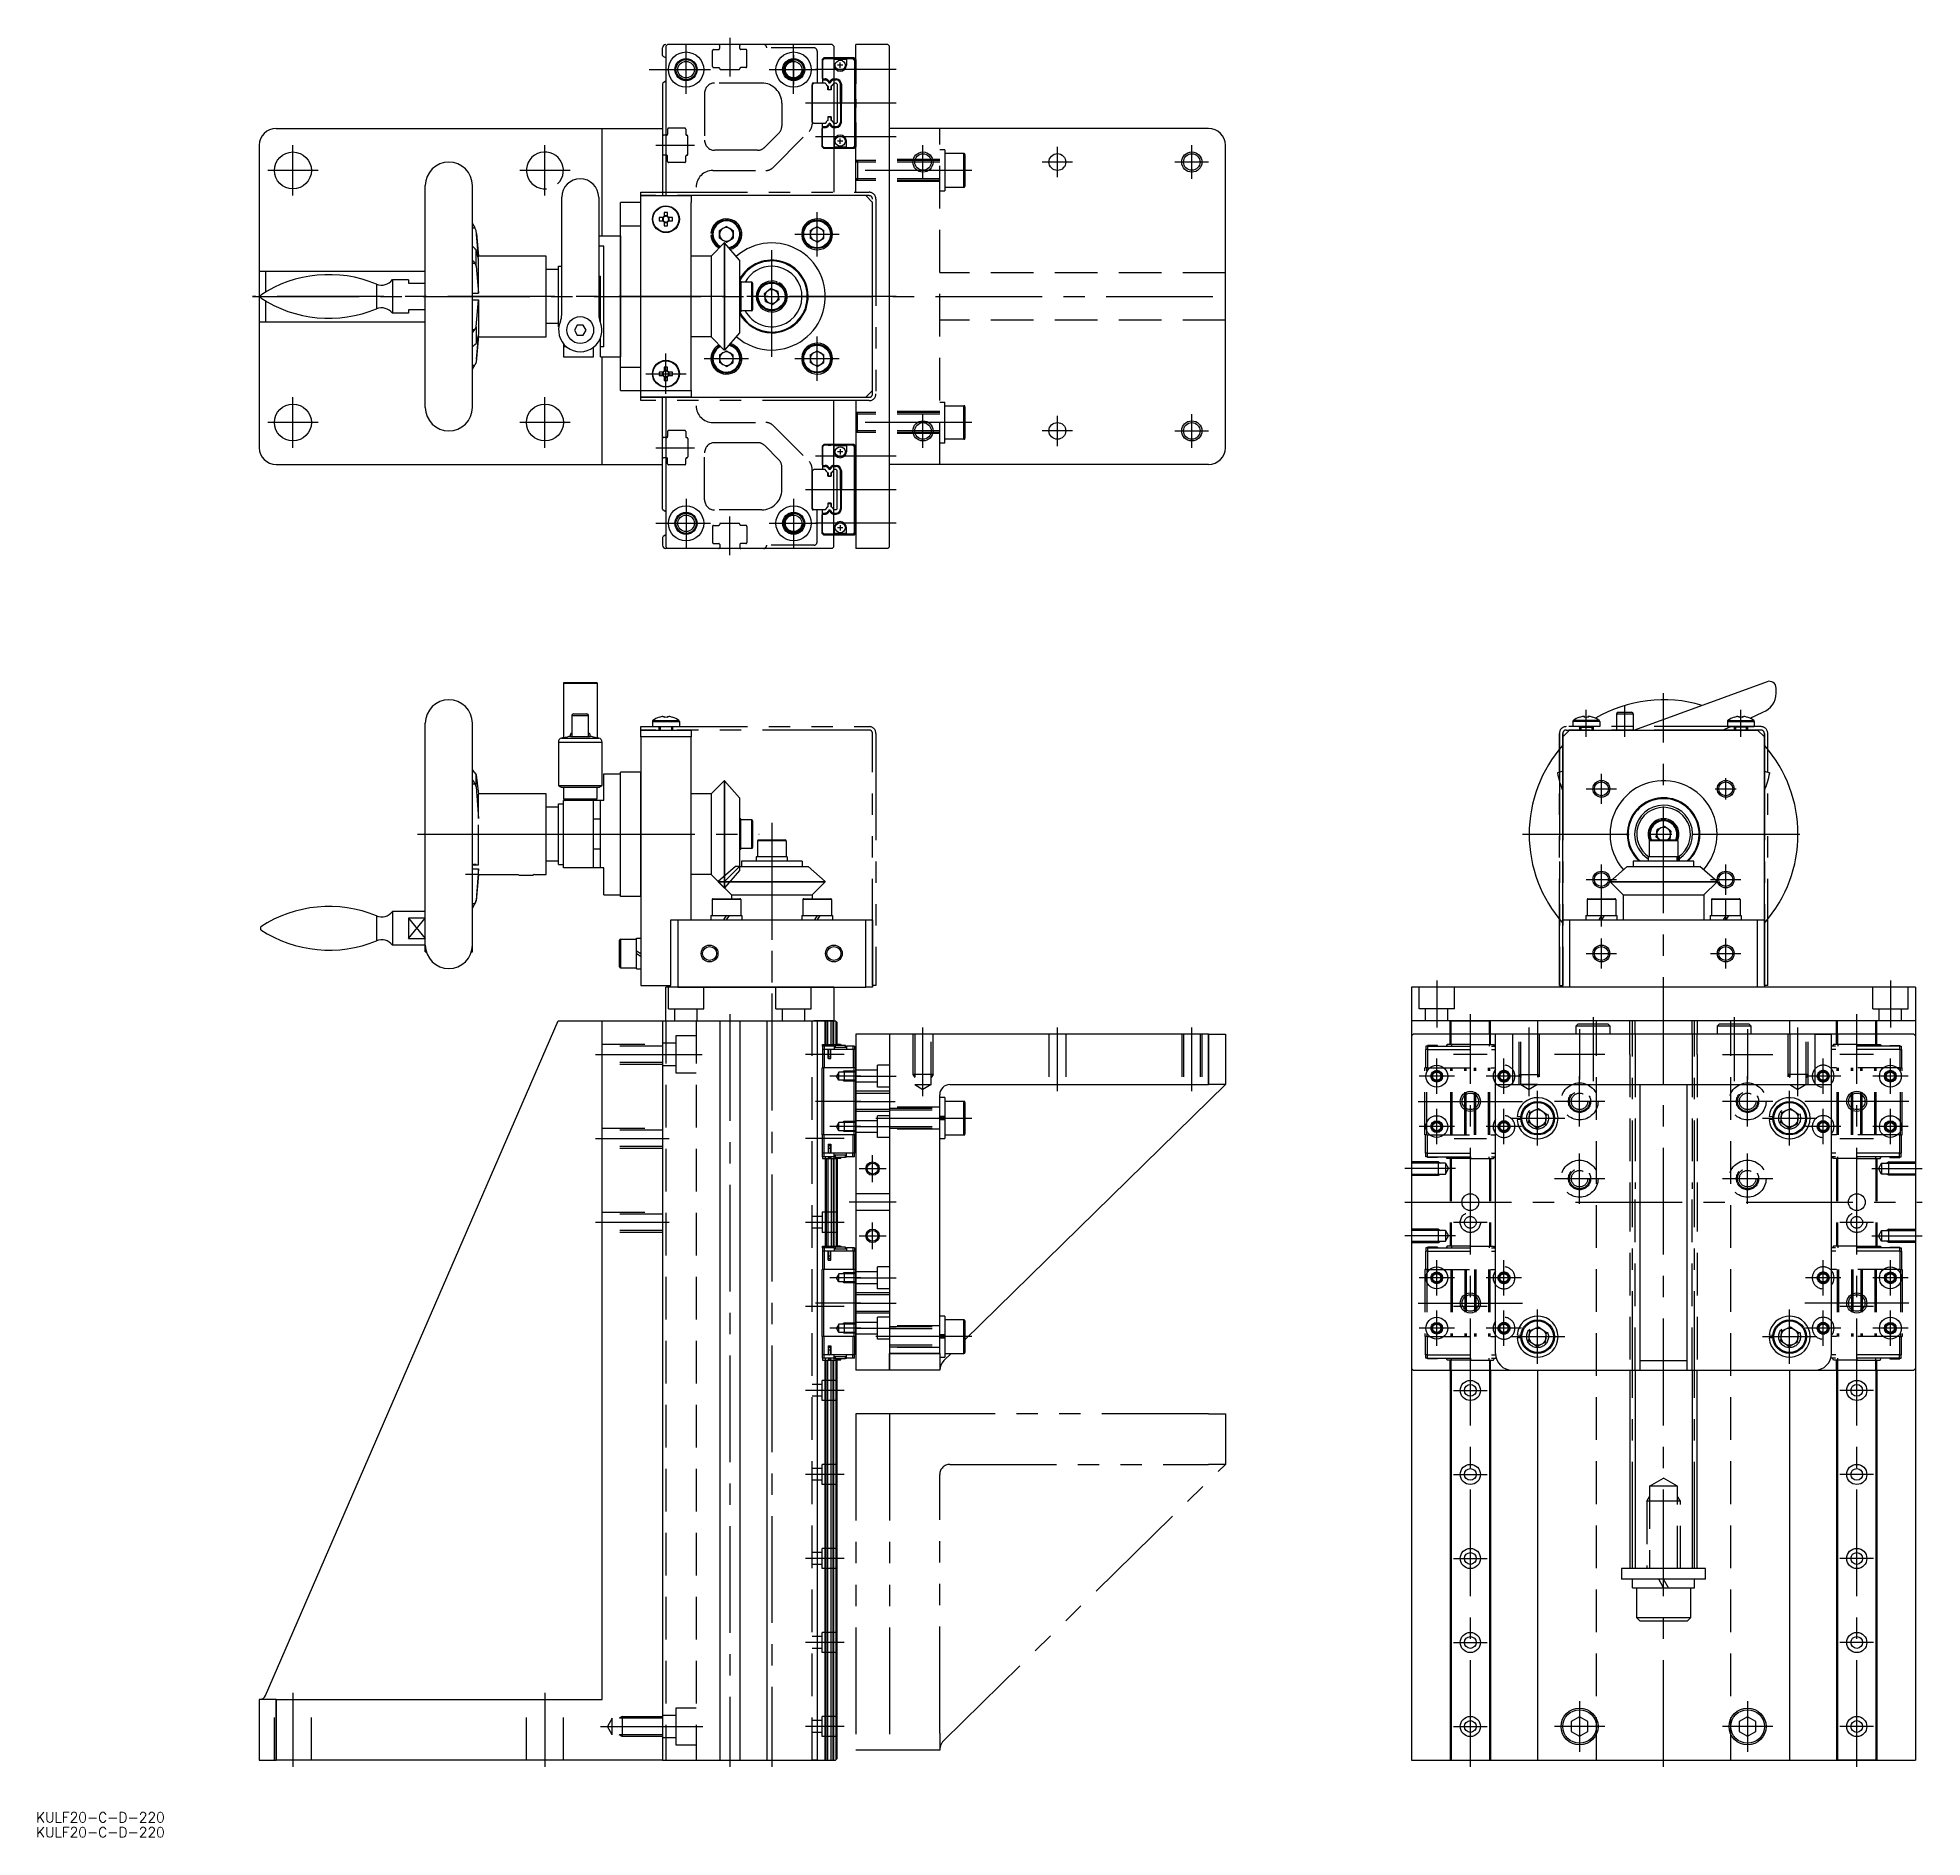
# Model space of a CAD drawing. Extents: x -66 to 495, y -23 to 512.
import ezdxf

# ---------------------------------------------------------------- set-up
doc = ezdxf.new("R2010")
doc.units = 0
for name, pattern in [('CENTER', [50.8, 31.75, -6.35, 6.35, -6.35]), ('DASHED', [19.05, 12.7, -6.35]), ('PHANTOM', [63.5, 31.75, -6.35, 6.35, -6.35, 6.35, -6.35])]:
    doc.linetypes.add(name, pattern=pattern)
doc.layers.get('0').update_dxf_attribs({"linetype": 'CONTINUOUS'})
doc.layers.add('CENTER', color=1, linetype='CENTER')
doc.layers.add('SCALE', color=7, linetype='CONTINUOUS')
doc.styles.get("Standard").update_dxf_attribs({"font": 'txt.shx', "height": 3, "bigfont": 'bigfont.shx'})

msp = doc.modelspace()

# ---------------------------------------------------------------- texts
at = {"color": 7, "linetype": 'CONTINUOUS'}
for p in [(-66.47, -18.54), (-66.47, -22.97)]:
    msp.add_text('KULF20-C-D-220', height=3, dxfattribs=at).set_placement(p)

# ---------------------------------------------------------------- linework, layer by layer
at = {"color": 7, "linetype": 'CONTINUOUS'}
for p, q in [((121.5, 510.5), (121, 510)), ((170.5, 510.5), (121.5, 510.5)), ((170.5, 510.5), (171, 510)), ((185.5, 510.5), (177.5, 510.5)), ((177.5, 466.5), (177.5, 510.5)), ((187, 510.5), (185.5, 510.5)), ((187.5, 510), (187, 510.5)), ((120, 507.21), (120, 509.5)), ((121, 506.46), (120.15, 506.95)), ((121, 510), (121, 465.5)), ((171, 510), (171, 466.5)), ((177, 506.5), (171, 506.5)), ((176.7, 506.3), (171, 506.3)), ((171.1, 506.25), (171, 506.25)), ((171.1, 504.3), (171.1, 506.25)), ((174.7, 506.05), (171.1, 506.05)), ((172.9, 503.5), (172.9, 505.1)), ((174.7, 506.25), (174.7, 504.3)), ((176.6, 506.25), (174.7, 506.25)), ((177.1, 505.75), (176.6, 506.25)), ((177.2, 505.8), (176.7, 506.3)), ((177.5, 506), (177, 506.5)), ((177.1, 505.75), (177.1, 480.25)), ((177.2, 505.8), (177.2, 480.2)), ((177.5, 506), (177.5, 498.8)), ((187.5, 361), (187.5, 510)), ((121, 499.53), (120.15, 499.04)), ((171.01, 500.23), (171.63, 500.23)), ((171.01, 500.23), (171.01, 499.93)), ((171.01, 499.93), (171.63, 499.93)), ((171.63, 499.93), (171.63, 500.23)), ((173.7, 504.3), (172.1, 504.3)), ((120, 498.78), (120, 465.5)), ((171.7, 499), (171, 499)), ((172, 498.7), (171.7, 499)), ((172, 498.7), (172, 487.3)), ((172.93, 493), (172.93, 498.63)), ((172.93, 498.63), (173.23, 498.63)), ((173.23, 498.63), (173.23, 493)), ((177.25, 498.4), (177.5, 498.8)), ((177.25, 498.4), (177.25, 487.6)), ((177.5, 494.2), (177.25, 494.6)), ((177.5, 494.2), (177.5, 491.8)), ((173.23, 493), (172.93, 493)), ((172.93, 493), (172.93, 487.37)), ((173.23, 487.37), (173.23, 493)), ((177.5, 491.8), (177.25, 491.4)), ((5, 485.5), (120, 485.5)), ((102, 453.5), (102, 485.5)), ((121, 483.5), (120.3, 483.5)), ((171.7, 487), (171, 487)), ((171.01, 486.07), (171.63, 486.07)), ((171.01, 485.77), (171.01, 486.07)), ((171.01, 485.77), (171.63, 485.77)), ((171.63, 486.07), (171.63, 485.77)), ((172, 487.3), (171.7, 487)), ((172.9, 480.9), (172.9, 482.5)), ((172.93, 487.37), (173.23, 487.37)), ((177.25, 487.6), (177.5, 487.2)), ((177.5, 487.2), (177.5, 480)), ((282.5, 485.5), (187.5, 485.5)), ((0, 480.5), (0, 443)), ((121, 477.5), (120.3, 477.5)), ((171.1, 479.75), (171, 479.75)), ((176.7, 479.7), (171, 479.7)), ((177, 479.5), (171, 479.5)), ((171.1, 481.7), (171.1, 479.75)), ((174.7, 479.95), (171.1, 479.95)), ((173.7, 481.7), (172.1, 481.7)), ((174.7, 479.75), (174.7, 481.7)), ((176.6, 479.75), (174.7, 479.75)), ((177.1, 480.25), (176.6, 479.75)), ((177.2, 480.2), (176.7, 479.7)), ((177.5, 480), (177, 479.5)), ((287.5, 390.5), (287.5, 480.5)), ((49.4, 402.5), (49.4, 468.5)), ((63.4, 402.5), (63.4, 468.5)), ((90, 430.04), (90, 465)), ((101, 465), (101, 430.04)), ((107.5, 456.52), (107.5, 463.5)), ((113.5, 463.5), (113.5, 465.5)), ((113.5, 465.5), (128.5, 465.5)), ((113.5, 407.5), (113.5, 463.5)), ((120.48, 460.48), (120.48, 459.37)), ((121.51, 459.37), (121.51, 460.48)), ((128.5, 465.5), (128.5, 463.5)), ((180.5, 465.5), (128.5, 465.5)), ((128.5, 407.5), (128.5, 463.5)), ((182.5, 463.5), (180.5, 465.5)), ((182.5, 407.5), (182.5, 463.5)), ((63.4, 457.1), (64.09, 455.92)), ((63.4, 455.92), (64.09, 455.92)), ((64.58, 455.09), (64.09, 455.92)), ((65.26, 447.18), (64.58, 455.09)), ((107.5, 456.52), (113.5, 456.52)), ((107.5, 414.48), (107.5, 456.52)), ((120.13, 459.01), (119.02, 459.01)), ((119.02, 457.98), (120.13, 457.98)), ((120.02, 459.01), (120.02, 457.98)), ((121.51, 459.48), (120.48, 459.48)), ((120.48, 457.63), (120.48, 456.51)), ((120.48, 457.52), (121.51, 457.52)), ((121.51, 456.51), (121.51, 457.63)), ((122.98, 459.01), (121.87, 459.01)), ((121.87, 457.98), (122.98, 457.98)), ((121.98, 457.98), (121.98, 459.01)), ((134.76, 454.33), (134.41, 454.36)), ((139, 456.36), (136.96, 455.18)), ((136.96, 452.82), (136.96, 455.18)), ((139, 456.36), (141.04, 455.18)), ((141.04, 455.18), (141.04, 452.82)), ((161.76, 454.33), (161.41, 454.36)), ((163.96, 455.18), (166, 456.36)), ((163.96, 455.18), (163.96, 452.82)), ((166, 456.36), (168.04, 455.18)), ((168.04, 452.82), (168.04, 455.18)), ((63.4, 450.44), (64.09, 449.81)), ((64.09, 449.81), (64.58, 449.51)), ((65.26, 446.56), (64.58, 449.51)), ((64.58, 444.53), (64.58, 449.51)), ((64.65, 454.2), (65.26, 447.5)), ((101, 453.5), (107.5, 453.5)), ((102.5, 450.47), (101, 450.47)), ((102.5, 420.53), (102.5, 450.47)), ((107.5, 453.5), (107.5, 417.5)), ((134.76, 453.67), (134.41, 453.64)), ((138.29, 451.42), (134.5, 447.5)), ((136.96, 452.82), (139, 451.64)), ((138.43, 451.42), (138.29, 451.42)), ((138.29, 451.42), (138.29, 419.57)), ((142.94, 446.32), (138.43, 451.42)), ((138.43, 451.42), (138.43, 419.57)), ((139, 451.64), (141.04, 452.82)), ((161.76, 453.67), (161.41, 453.64)), ((166, 451.64), (163.96, 452.82)), ((166, 451.64), (168.04, 452.82)), ((63.4, 445.37), (64.09, 445.37)), ((63.68, 446.02), (64.09, 445.37)), ((64.09, 445.37), (64.58, 444.53)), ((64.58, 444.53), (65.26, 436.5)), ((65.12, 447.18), (65.26, 447.18)), ((85.4, 447.5), (65.26, 447.5)), ((65.26, 447.18), (65.26, 447.5)), ((65.26, 436.5), (65.26, 446.56)), ((85.4, 435.5), (85.4, 447.5)), ((89, 443.5), (85.4, 443.5)), ((89, 426.5), (89, 444.5)), ((89, 444.5), (90, 444.5)), ((134.5, 447.5), (128.5, 447.5)), ((134.5, 447.5), (134.5, 423.5)), ((142.94, 446.32), (142.94, 424.68)), ((0, 443), (1.83, 443)), ((0, 443), (0, 428)), ((1.83, 443), (49.4, 443)), ((1.83, 443), (1.83, 436.81)), ((34.87, 439.19), (34.87, 431.81)), ((39.61, 440.5), (39.61, 430.5)), ((44.4, 440.5), (39.61, 440.5)), ((44.4, 440.5), (44.4, 439.5)), ((44.4, 439.5), (49.4, 439.5)), ((101, 441.5), (101.5, 441.5)), ((101.5, 427.85), (101.5, 441.5)), ((143.29, 440.1), (142.95, 440.1)), ((143.3, 440.1), (143.3, 430.9)), ((146.55, 439.75), (143.3, 439.75)), ((146.55, 431.25), (146.55, 439.75)), ((146.8, 439.5), (146.8, 431.5)), ((150.31, 436.38), (152.17, 437.83)), ((154.36, 436.95), (152.17, 437.83)), ((153.94, 439.5), (154.06, 439.83)), ((154.55, 439.22), (154.72, 439.53)), ((0.4, 435.91), (0.4, 435.08)), ((1.83, 434.19), (1.83, 428)), ((63.4, 436.5), (65.26, 436.5)), ((63.4, 434.5), (65.26, 434.5)), ((64.58, 426.46), (65.26, 434.5)), ((65.26, 434.5), (65.26, 424.43)), ((85.4, 423.5), (85.4, 435.5)), ((150.64, 434.05), (150.31, 436.38)), ((150.64, 434.05), (152.83, 433.16)), ((154.69, 434.62), (152.83, 433.16)), ((154.69, 434.62), (154.36, 436.95)), ((0, 428), (1.83, 428)), ((0, 428), (0, 390.5)), ((1.83, 428), (49.4, 428)), ((44.4, 430.5), (39.61, 430.5)), ((49.4, 431.5), (44.4, 431.5)), ((44.4, 431.5), (44.4, 430.5)), ((64.09, 425.63), (64.58, 426.46)), ((64.58, 426.46), (64.58, 421.49)), ((89, 427.5), (85.4, 427.5)), ((89, 426.5), (89.13, 426.5)), ((89, 426.5), (89.13, 426.5)), ((94.63, 427), (93.77, 425.5)), ((96.37, 427), (94.63, 427)), ((97.23, 425.5), (96.37, 427)), ((143.3, 430.9), (142.94, 430.9)), ((146.55, 431.25), (143.3, 431.25)), ((63.4, 425.63), (64.09, 425.63)), ((63.4, 420.56), (64.09, 421.18)), ((63.68, 424.98), (64.09, 425.63)), ((64.09, 421.18), (64.58, 421.49)), ((65.26, 424.43), (64.58, 421.49)), ((65.26, 423.82), (64.58, 415.91)), ((64.65, 416.8), (65.26, 423.5)), ((65.12, 423.82), (65.26, 423.82)), ((65.26, 423.82), (65.26, 423.5)), ((65.26, 423.5), (85.4, 423.5)), ((90.5, 421.43), (90.5, 417.5)), ((93.77, 425.5), (94.63, 424)), ((94.63, 424), (96.37, 424)), ((96.37, 424), (97.23, 425.5)), ((101.5, 417.5), (101.5, 423.15)), ((134.5, 423.5), (128.5, 423.5)), ((138.29, 419.57), (134.5, 423.5)), ((142.94, 424.68), (138.43, 419.57)), ((63.4, 413.9), (64.09, 415.08)), ((63.4, 415.08), (64.09, 415.08)), ((64.58, 415.91), (64.09, 415.08)), ((91.4, 420.53), (90.5, 420.53)), ((90.5, 417.5), (99.5, 417.5)), ((99.5, 417.5), (99.5, 420.45)), ((102.5, 420.53), (101.5, 420.53)), ((102.5, 420.53), (101.5, 420.53)), ((101.5, 417.5), (107.5, 417.5)), ((101.5, 417.5), (107.5, 417.5)), ((102, 385.5), (102, 417.5)), ((134.76, 417.33), (134.41, 417.36)), ((134.76, 416.67), (134.41, 416.64)), ((136.96, 418.18), (139, 419.36)), ((136.96, 418.18), (136.96, 415.82)), ((139, 414.64), (136.96, 415.82)), ((138.43, 419.57), (138.29, 419.57)), ((139, 419.36), (141.04, 418.18)), ((139, 414.64), (141.04, 415.82)), ((141.04, 415.82), (141.04, 418.18)), ((161.76, 417.33), (161.41, 417.36)), ((161.76, 416.67), (161.41, 416.64)), ((163.96, 418.18), (166, 419.36)), ((163.96, 418.18), (163.96, 415.82)), ((166, 414.64), (163.96, 415.82)), ((166, 419.36), (168.04, 418.18)), ((166, 414.64), (168.04, 415.82)), ((168.04, 415.82), (168.04, 418.18)), ((107.5, 407.5), (107.5, 414.48)), ((107.5, 414.48), (113.5, 414.48)), ((120.13, 413.01), (119.02, 413.01)), ((119.02, 411.98), (120.13, 411.98)), ((120.02, 413.01), (120.02, 411.98)), ((120.48, 414.48), (120.48, 413.37)), ((121.51, 413.48), (120.48, 413.48)), ((120.48, 411.63), (120.48, 410.51)), ((120.48, 411.52), (121.51, 411.52)), ((121.51, 413.37), (121.51, 414.48)), ((121.51, 410.51), (121.51, 411.63)), ((122.98, 413.01), (121.87, 413.01)), ((121.87, 411.98), (122.98, 411.98)), ((121.98, 411.98), (121.98, 413.01)), ((113.5, 405.5), (113.5, 407.5)), ((113.5, 407.5), (128.5, 407.5)), ((128.5, 405.5), (113.5, 405.5)), ((120, 372.21), (120, 405.5)), ((121, 405.5), (121, 361)), ((128.5, 407.5), (128.5, 405.5)), ((128.5, 405.5), (180.5, 405.5)), ((171, 361), (171, 404.5)), ((177.5, 404.5), (177.5, 360.5)), ((180.5, 405.5), (182.5, 407.5)), ((121, 393.5), (120.3, 393.5)), ((121, 387.5), (120.3, 387.5)), ((177, 391.5), (171, 391.5)), ((176.7, 391.3), (171, 391.3)), ((171.1, 391.25), (171, 391.25)), ((171.1, 389.3), (171.1, 391.25)), ((174.7, 391.05), (171.1, 391.05)), ((173.7, 389.3), (172.1, 389.3)), ((172.9, 390.1), (172.9, 388.5)), ((174.7, 391.25), (174.7, 389.3)), ((176.6, 391.25), (174.7, 391.25)), ((177.1, 390.75), (176.6, 391.25)), ((177.2, 390.8), (176.7, 391.3)), ((177.5, 391), (177, 391.5)), ((177.1, 365.25), (177.1, 390.75)), ((177.2, 365.2), (177.2, 390.8)), ((177.5, 383.8), (177.5, 391)), ((5, 385.5), (102, 385.5)), ((102, 385.5), (120, 385.5)), ((171.7, 384), (171, 384)), ((171.01, 385.23), (171.01, 384.93)), ((171.01, 385.23), (171.63, 385.23)), ((171.01, 384.93), (171.63, 384.93)), ((171.63, 384.93), (171.63, 385.23)), ((172, 383.7), (171.7, 384)), ((172, 372.3), (172, 383.7)), ((172.93, 383.63), (173.23, 383.63)), ((172.93, 378), (172.93, 383.63)), ((173.23, 383.63), (173.23, 378)), ((177.25, 383.4), (177.5, 383.8)), ((177.25, 372.6), (177.25, 383.4)), ((282.5, 385.5), (187.5, 385.5)), ((173.23, 378), (172.93, 378)), ((172.93, 378), (172.93, 372.37)), ((173.23, 372.37), (173.23, 378)), ((177.5, 379.2), (177.25, 379.6)), ((177.5, 376.8), (177.25, 376.4)), ((177.5, 376.8), (177.5, 379.2)), ((121, 371.46), (120.15, 371.95)), ((171.7, 372), (171, 372)), ((171.01, 370.77), (171.01, 371.07)), ((171.01, 371.07), (171.63, 371.07)), ((171.01, 370.77), (171.63, 370.77)), ((171.63, 371.07), (171.63, 370.77)), ((172, 372.3), (171.7, 372)), ((172.93, 372.37), (173.23, 372.37)), ((177.25, 372.6), (177.5, 372.2)), ((177.5, 365), (177.5, 372.2)), ((171.1, 364.75), (171, 364.75)), ((176.7, 364.7), (171, 364.7)), ((171.1, 366.7), (171.1, 364.75)), ((174.7, 364.95), (171.1, 364.95)), ((173.7, 366.7), (172.1, 366.7)), ((172.9, 367.5), (172.9, 365.9)), ((174.7, 364.75), (174.7, 366.7)), ((176.6, 364.75), (174.7, 364.75)), ((177.1, 365.25), (176.6, 364.75)), ((177.2, 365.2), (176.7, 364.7)), ((177.5, 365), (177, 364.5)), ((120, 363.78), (120, 361.5)), ((121, 364.53), (120.15, 364.04)), ((121, 361), (121.5, 360.5)), ((121.5, 360.5), (121, 360.5)), ((170.5, 360.5), (121.5, 360.5)), ((171, 361), (170.5, 360.5)), ((170.5, 360.5), (171, 361)), ((177, 364.5), (171, 364.5)), ((187, 360.5), (177.5, 360.5)), ((185.5, 360.5), (177.5, 360.5)), ((187, 360.5), (185.5, 360.5)), ((187.5, 361), (187, 360.5)), ((187.5, 361), (187, 360.5)), ((90.5, 320.5), (90.5, 320.38)), ((90.5, 320.38), (90.5, 304.12)), ((100.5, 320.38), (90.5, 320.38)), ((100.5, 320.5), (100.5, 320.38)), ((100.5, 320.38), (100.5, 304.12)), ((448.72, 320.88), (409.21, 306.5)), ((451.4, 317.42), (451.4, 319)), ((49.4, 242.93), (49.4, 308.5)), ((63.4, 242.93), (63.4, 308.5)), ((93, 310.8), (98, 310.8)), ((93.5, 311.3), (97.5, 311.3)), ((117, 309.04), (117, 307.5)), ((117, 309.04), (121, 309.04)), ((117.15, 309.33), (121, 309.33)), ((119.02, 310.27), (119.01, 310.29)), ((120.13, 310.52), (120.48, 310.52)), ((120.48, 310.52), (120.48, 310.27)), ((121, 309.33), (124.85, 309.33)), ((121, 309.04), (125, 309.04)), ((121.51, 310.52), (121.87, 310.52)), ((121.51, 310.27), (121.51, 310.52)), ((122.99, 310.29), (122.98, 310.27)), ((125, 309.04), (125, 307.5)), ((398.9, 309.04), (390.9, 309.04)), ((390.9, 309.04), (390.9, 307.51)), ((398.75, 309.33), (391.05, 309.33)), ((392.91, 310.29), (392.91, 310.27)), ((394.38, 310.52), (394.03, 310.52)), ((394.38, 310.27), (394.38, 310.52)), ((395.41, 310.52), (395.41, 310.27)), ((395.77, 310.52), (395.41, 310.52)), ((396.88, 310.27), (396.89, 310.29)), ((398.9, 309.04), (398.9, 307.52)), ((403.9, 311.3), (403.9, 306.5)), ((403.9, 311.3), (408.9, 311.3)), ((404.4, 311.8), (408.4, 311.8)), ((408.9, 311.3), (408.9, 307.5)), ((436.9, 309.04), (444.9, 309.04)), ((436.9, 309.04), (436.9, 307.5)), ((437.05, 309.33), (444.75, 309.33)), ((438.91, 310.27), (438.91, 310.29)), ((440.03, 310.52), (440.38, 310.52)), ((440.38, 310.52), (440.38, 310.27)), ((441.41, 310.27), (441.41, 310.52)), ((441.41, 310.52), (441.77, 310.52)), ((442.89, 310.29), (442.88, 310.27)), ((443.64, 309.99), (447.45, 311.78)), ((444.9, 309.04), (444.9, 307.5)), ((89, 302.86), (102, 302.86)), ((89.97, 304.12), (101.03, 304.12)), ((92.66, 304.62), (98.34, 304.62)), ((113.5, 306.5), (128.5, 306.5)), ((113.5, 304.5), (113.5, 306.5)), ((113.5, 304.5), (113.5, 230.5)), ((128.5, 304.5), (113.5, 304.5)), ((117, 307.5), (121, 307.5)), ((119, 306.5), (119, 307.3)), ((121, 307.5), (125, 307.5)), ((123, 307.3), (123, 306.5)), ((128.5, 306.5), (128.5, 304.5)), ((128.5, 250), (128.5, 304.5)), ((389.9, 306.5), (387.9, 304.5)), ((387.9, 250), (387.9, 304.5)), ((389.9, 306.5), (445.9, 306.5)), ((398.9, 307.5), (390.9, 307.5)), ((392.9, 307.3), (396.9, 307.3)), ((392.9, 307.3), (392.9, 306.5)), ((396.9, 307.3), (396.9, 306.5)), ((408.9, 307.5), (408.9, 306.5)), ((435.47, 306.5), (437.94, 307.5)), ((436.9, 307.5), (444.9, 307.5)), ((442.9, 307.3), (438.9, 307.3)), ((438.9, 307.3), (438.9, 306.5)), ((442.9, 307.3), (442.9, 306.5)), ((447.9, 304.5), (445.9, 306.5)), ((447.9, 250), (447.9, 304.5)), ((64.09, 293.76), (63.4, 294.71)), ((64.09, 293.76), (64.58, 293.17)), ((64.58, 289.55), (64.58, 293.17)), ((64.58, 293.17), (65.26, 287.46)), ((102.5, 293.5), (107.5, 293.5)), ((102.5, 285.5), (102.5, 293.5)), ((107.5, 257), (107.5, 294)), ((113.5, 257), (113.5, 294)), ((387.9, 294.23), (386.32, 293.73)), ((447.9, 294.23), (449.48, 293.73)), ((63.4, 290.53), (64.09, 290.53)), ((63.51, 291.58), (64.09, 290.53)), ((64.09, 290.53), (64.58, 289.55)), ((64.58, 289.55), (65.26, 280.15)), ((85.4, 287.5), (65.26, 287.5)), ((65.26, 280.15), (65.26, 287.46)), ((85.4, 263.5), (85.4, 287.5)), ((89, 290), (102, 290)), ((89.87, 289.5), (101.13, 289.5)), ((134.5, 287.5), (128.5, 287.5)), ((138.29, 291.42), (134.5, 287.5)), ((134.5, 287.5), (134.5, 275.5)), ((138.29, 291.42), (138.29, 275.5)), ((138.43, 291.42), (138.29, 291.42)), ((138.43, 291.42), (138.43, 275.5)), ((142.94, 286.32), (138.43, 291.42)), ((142.94, 286.32), (142.94, 275.5)), ((89, 283.5), (85.4, 283.5)), ((89, 284.5), (90.5, 284.5)), ((89, 266.5), (89, 284.5)), ((90.5, 286), (100.5, 286)), ((90.5, 265.5), (90.5, 285.5)), ((90.5, 266.5), (90.5, 284.5)), ((99.5, 265.5), (99.5, 285.5)), ((101.5, 265.5), (101.5, 285.5)), ((65.26, 266.41), (65.26, 278.24)), ((134.5, 275.5), (134.5, 263.5)), ((138.29, 275.5), (138.29, 259.57)), ((138.43, 275.5), (138.43, 259.57)), ((143.3, 280.1), (142.94, 280.1)), ((142.94, 275.5), (142.94, 265.94)), ((143.3, 270.9), (143.3, 280.1)), ((146.55, 279.75), (143.3, 279.75)), ((146.55, 271.25), (146.55, 279.75)), ((146.8, 279.5), (146.8, 271.5)), ((415.72, 274.6), (416.03, 276.94)), ((418.21, 277.84), (416.03, 276.94)), ((420.08, 276.4), (418.21, 277.84)), ((420.08, 276.4), (419.77, 274.06)), ((143.3, 270.9), (142.94, 270.9)), ((146.55, 271.25), (143.3, 271.25)), ((156.75, 273.55), (148.25, 273.55)), ((148.25, 273.55), (148.25, 268.8)), ((148.5, 273.8), (156.5, 273.8)), ((156.75, 273.55), (156.75, 268.8)), ((422.15, 273.55), (413.65, 273.55)), ((413.65, 273.55), (413.65, 268.8)), ((413.9, 273.8), (421.9, 273.8)), ((416.76, 273.8), (415.72, 274.6)), ((416.65, 273.88), (416.77, 273.8)), ((419.13, 273.8), (419.77, 274.06)), ((422.15, 273.55), (422.15, 268.8)), ((63.4, 266.41), (65.26, 266.41)), ((63.4, 265.24), (65.26, 265.24)), ((64.58, 266.52), (64.09, 266.53)), ((64.58, 266.52), (65.26, 266.41)), ((65.26, 265.24), (64.58, 255.9)), ((65.26, 263.5), (65.26, 265.24)), ((89, 267.5), (85.4, 267.5)), ((89, 266.5), (90.5, 266.5)), ((102.5, 257.5), (102.5, 265.5)), ((142.94, 265.94), (138.43, 261.43)), ((142.94, 265.94), (163.32, 265.94)), ((161.5, 267.5), (143.5, 267.5)), ((143.5, 267.5), (143.5, 265.94)), ((157.1, 268.8), (147.9, 268.8)), ((147.9, 268.8), (147.9, 267.5)), ((157.1, 268.8), (157.1, 267.5)), ((161.5, 267.5), (161.5, 265.94)), ((168.42, 261.43), (163.32, 265.94)), ((401.97, 261.43), (407.08, 265.94)), ((407.08, 265.94), (428.72, 265.94)), ((426.9, 267.5), (408.9, 267.5)), ((408.9, 267.5), (408.9, 265.94)), ((413.3, 268.8), (413.3, 267.5)), ((421.93, 268.8), (413.3, 268.8)), ((421.93, 267.5), (421.93, 268.8)), ((421.93, 268.8), (422.23, 268.8)), ((422.5, 268.8), (422.23, 268.8)), ((422.23, 267.5), (422.23, 268.8)), ((422.5, 268.8), (422.5, 267.5)), ((426.9, 265.94), (426.9, 267.5)), ((433.82, 261.43), (428.72, 265.94)), ((65.26, 263.5), (64.58, 255.66)), ((65.26, 263.5), (76.91, 263.5)), ((76.98, 263.51), (77.34, 263.3)), ((77.34, 263.3), (81.45, 263.3)), ((81.82, 263.51), (81.45, 263.3)), ((81.9, 263.5), (85.4, 263.5)), ((134.5, 263.5), (128.5, 263.5)), ((134.5, 263.5), (140.5, 257.5)), ((136.58, 261.43), (168.42, 261.43)), ((136.58, 261.43), (136.58, 261.29)), ((136.58, 261.29), (168.42, 261.29)), ((136.58, 261.29), (138.29, 259.57)), ((138.29, 259.57), (138.43, 259.57)), ((164.5, 257.5), (168.42, 261.29)), ((168.42, 261.29), (168.42, 261.43)), ((401.97, 261.43), (433.82, 261.43)), ((401.97, 261.29), (401.97, 261.43)), ((401.97, 261.29), (405.9, 257.5)), ((401.97, 261.29), (433.82, 261.29)), ((433.82, 261.29), (429.9, 257.5)), ((433.82, 261.29), (433.82, 261.43)), ((49.4, 252.5), (39.61, 252.5)), ((39.61, 252.5), (39.61, 242.5)), ((63.4, 254.92), (64.09, 254.92)), ((64.09, 254.92), (63.4, 253.61)), ((64.58, 255.9), (64.09, 254.92)), ((64.58, 255.66), (64.58, 255.9)), ((102.5, 257.5), (107.5, 257.5)), ((134.75, 256.05), (134.75, 251.3)), ((143.25, 256.05), (134.75, 256.05)), ((135, 256.3), (143, 256.3)), ((140.5, 257.5), (164.5, 257.5)), ((140.5, 257.5), (140.5, 256.3)), ((143.25, 256.05), (143.25, 251.3)), ((161.75, 256.05), (161.75, 251.3)), ((170.25, 256.05), (161.75, 256.05)), ((162, 256.3), (170, 256.3)), ((164.5, 257.5), (164.5, 256.3)), ((170.25, 256.05), (170.25, 251.3)), ((403.65, 256.05), (395.15, 256.05)), ((395.15, 256.05), (395.15, 251.3)), ((395.4, 256.3), (403.4, 256.3)), ((403.65, 256.05), (403.65, 251.3)), ((405.9, 257.5), (429.9, 257.5)), ((405.9, 257.5), (405.9, 250)), ((429.9, 257.5), (429.9, 250)), ((440.65, 256.05), (432.15, 256.05)), ((432.15, 256.05), (432.15, 251.3)), ((432.4, 256.3), (440.4, 256.3)), ((440.65, 256.05), (440.65, 251.3)), ((0.4, 247.91), (0.4, 247.09)), ((34.87, 251.19), (34.87, 243.81)), ((44.4, 250.5), (44.4, 244.5)), ((49.4, 250.5), (44.4, 250.5)), ((122.5, 250), (128.5, 250)), ((122.5, 230.5), (122.5, 250)), ((124.5, 250), (180.5, 250)), ((124.5, 250), (124.5, 230)), ((134.41, 251.3), (143.6, 251.3)), ((134.41, 251.3), (134.41, 250)), ((138.98, 251.3), (138.17, 250)), ((139.79, 251.3), (138.98, 250)), ((143.6, 251.3), (143.6, 250)), ((161.41, 251.3), (170.6, 251.3)), ((161.41, 251.3), (161.41, 250)), ((166, 251.3), (165.19, 250)), ((166.81, 251.3), (166, 250)), ((170.6, 251.3), (170.6, 250)), ((180.5, 230), (180.5, 250)), ((180.5, 250), (182.5, 250)), ((182.5, 250), (182.5, 230)), ((387.9, 230), (387.9, 250)), ((387.9, 250), (389.9, 250)), ((389.9, 250), (389.9, 230)), ((389.9, 250), (445.9, 250)), ((394.8, 251.3), (404, 251.3)), ((394.8, 251.3), (394.8, 250)), ((399.4, 251.3), (398.59, 250)), ((400.21, 251.3), (399.4, 250)), ((404, 251.3), (404, 250)), ((431.8, 251.3), (441, 251.3)), ((431.8, 251.3), (431.8, 250)), ((436.4, 251.3), (435.59, 250)), ((437.21, 251.3), (436.4, 250)), ((441, 251.3), (441, 250)), ((445.9, 230), (445.9, 250)), ((445.9, 250), (447.9, 250)), ((447.9, 250), (447.9, 230)), ((49.4, 242.5), (39.61, 242.5)), ((44.4, 244.5), (49.4, 244.5)), ((49.4, 240.5), (49.4, 242.93)), ((63.4, 240.5), (63.4, 242.93)), ((107.2, 240), (107.2, 244)), ((107.45, 244.25), (107.45, 240)), ((107.45, 244.25), (112.2, 244.25)), ((112.2, 244.6), (113.5, 244.6)), ((112.2, 235.4), (112.2, 244.6)), ((49.4, 240.5), (49.69, 240.5)), ((63.11, 240.5), (63.4, 240.5)), ((107.2, 236), (107.2, 240)), ((107.45, 240), (107.45, 235.75)), ((107.45, 235.75), (112.2, 235.75)), ((112.2, 240.81), (113.5, 240)), ((112.2, 240), (113.5, 239.19)), ((112.2, 235.4), (113.5, 235.4)), ((113.5, 230.5), (122.5, 230.5)), ((171, 230), (121, 230)), ((121, 220), (121, 230)), ((124.5, 230), (180.5, 230)), ((171, 230), (171, 220)), ((182.5, 230), (180.5, 230)), ((492.9, 230), (342.9, 230)), ((342.9, 230), (342.9, 0)), ((492.9, 230), (492.9, 0)), ((1.83, 19.2), (88.98, 220)), ((88.98, 220), (120, 220)), ((88.98, 220), (102, 220)), ((102, 18), (102, 220)), ((102, 220), (120, 220)), ((120, 220), (120, 0)), ((120, 220), (120, 0)), ((120, 220), (171.5, 220)), ((121, 220), (171, 220)), ((121, 220), (171, 220)), ((137, 220), (137, 0)), ((143, 220), (143, 0)), ((151, 220), (151, 0)), ((164.99, 220), (168.45, 220)), ((164.99, 220), (168.45, 220)), ((168.45, 220), (165, 220)), ((168.45, 220), (165, 220)), ((166, 220), (166, 0)), ((168.44, 212.95), (168.44, 220)), ((171.05, 220), (168.45, 220)), ((168.45, 220), (171, 220)), ((168.45, 220), (171, 220)), ((171.05, 220), (168.45, 220)), ((168.65, 212.95), (168.65, 220)), ((169.2, 212.95), (169.2, 220)), ((170.2, 212.95), (170.2, 220)), ((170.75, 212.95), (170.75, 220)), ((170.96, 212.95), (170.96, 220)), ((171, 220), (171.05, 220)), ((171, 220), (171.05, 220)), ((172, 219.5), (171.5, 220)), ((171.7, 212.95), (171.7, 219.8)), ((172, 212.95), (172, 219.5)), ((492.9, 220), (342.9, 220)), ((354.4, 220), (366.4, 220)), ((354.4, 216), (354.4, 220)), ((354.7, 216), (354.7, 220)), ((366.1, 216), (366.1, 220)), ((366.4, 216), (366.4, 220)), ((380.4, 220), (380.4, 216)), ((391.9, 218.5), (392.5, 219.1)), ((392.5, 219.1), (401.3, 219.1)), ((401.3, 219.1), (401.9, 218.5)), ((407.9, 216), (407.9, 220)), ((409.4, 216), (409.4, 220)), ((426.4, 216), (426.4, 220)), ((427.9, 220), (427.9, 216)), ((433.9, 218.5), (434.5, 219.1)), ((434.5, 219.1), (443.3, 219.1)), ((443.3, 219.1), (443.9, 218.5)), ((455.4, 220), (455.4, 216)), ((481.4, 220), (469.4, 220)), ((469.4, 216), (469.4, 220)), ((469.7, 216), (469.7, 220)), ((481.1, 216), (481.1, 220)), ((481.4, 216), (481.4, 220)), ((187.5, 216), (177.5, 216)), ((177.5, 216), (177.5, 116)), ((187.5, 216), (187.5, 116)), ((187.5, 216), (187.5, 121)), ((282.5, 216), (187.5, 216)), ((282.5, 216), (282.5, 201)), ((282.5, 201), (282.5, 216)), ((282.5, 216), (287.5, 216)), ((287.5, 216), (287.5, 201)), ((343.4, 216), (342.9, 215.5)), ((343.4, 216), (342.9, 215.5)), ((342.9, 215.5), (342.9, 116.5)), ((342.9, 215.5), (342.9, 116.5)), ((492.4, 216), (343.4, 216)), ((367.9, 121), (367.9, 216)), ((372.9, 216), (367.9, 216)), ((372.9, 216), (372.9, 201)), ((391.9, 218.5), (401.9, 218.5)), ((391.9, 216), (391.9, 218.5)), ((401.9, 218.5), (401.9, 216)), ((433.9, 218.5), (443.9, 218.5)), ((433.9, 216), (433.9, 218.5)), ((443.9, 218.5), (443.9, 216)), ((462.9, 216), (462.9, 201)), ((462.9, 216), (467.9, 216)), ((467.9, 121), (467.9, 216)), ((492.4, 216), (492.9, 215.5)), ((492.4, 216), (492.9, 215.5)), ((492.9, 215.5), (492.9, 116.5)), ((492.9, 215.5), (492.9, 116.5)), ((167.6, 212.95), (168.39, 212.95)), ((167.6, 212.45), (167.6, 212.95)), ((167.6, 212.45), (167.6, 211.45)), ((168.1, 212.45), (167.6, 212.45)), ((167.6, 211.45), (167.6, 205.95)), ((168.1, 211.45), (167.6, 211.45)), ((171.1, 212.45), (168.1, 212.45)), ((168.1, 212.45), (168.1, 211.45)), ((169.3, 211.45), (168.1, 211.45)), ((168.1, 211.45), (168.1, 205.95)), ((168.39, 212.95), (169.26, 212.95)), ((168.39, 212.45), (168.39, 212.95)), ((169.26, 212.95), (169.35, 212.95)), ((169.52, 212.45), (169.26, 212.95)), ((169.3, 208.75), (169.3, 211.45)), ((170.1, 211.45), (169.3, 211.45)), ((169.3, 210.65), (169.35, 210.65)), ((169.3, 210.19), (169.35, 210.19)), ((169.3, 208.75), (170.1, 208.75)), ((169.35, 212.95), (170.05, 212.95)), ((169.61, 212.45), (169.35, 212.95)), ((169.35, 211.1), (169.35, 210.05)), ((169.35, 210.05), (169.7, 210.05)), ((169.35, 210.05), (169.35, 209.25)), ((169.35, 209.25), (169.7, 209.25)), ((169.61, 212.45), (169.61, 212.45)), ((169.7, 210.05), (170.05, 210.05)), ((169.7, 209.25), (170.05, 209.25)), ((169.79, 212.45), (170.05, 212.95)), ((169.88, 212.45), (170.14, 212.95)), ((170.05, 212.95), (170.14, 212.95)), ((170.05, 210.05), (170.05, 211.1)), ((170.05, 210.65), (170.1, 210.65)), ((170.05, 210.19), (170.1, 210.19)), ((170.05, 209.25), (170.05, 210.05)), ((176.7, 211.45), (170.1, 211.45)), ((170.1, 208.75), (170.1, 211.45)), ((170.14, 212.95), (171.01, 212.95)), ((171.01, 212.95), (171.63, 212.95)), ((171.01, 212.45), (171.01, 212.95)), ((171.1, 212.45), (171.1, 211.45)), ((171.1, 212.45), (171.4, 212.45)), ((174.7, 212.05), (171.1, 212.05)), ((174.4, 212.65), (171.4, 212.65)), ((171.4, 212.65), (171.4, 212.05)), ((172.93, 212.95), (171.63, 212.95)), ((171.63, 212.95), (171.63, 212.65)), ((172.93, 212.95), (173.11, 212.65)), ((174.4, 212.05), (174.4, 212.65)), ((174.4, 212.45), (174.7, 212.45)), ((174.7, 212.45), (174.7, 211.45)), ((176.6, 212.45), (174.7, 212.45)), ((176.6, 212.45), (176.6, 211.45)), ((177.1, 212.45), (176.6, 212.45)), ((176.7, 211.45), (176.7, 205.95)), ((177.2, 211.45), (176.7, 211.45)), ((177.1, 212.45), (177.1, 211.45)), ((177.2, 211.45), (177.2, 205.95)), ((167.5, 186.05), (167.5, 205.95)), ((168, 205.95), (167.5, 205.95)), ((168, 186.05), (168, 205.95)), ((177, 205.95), (168, 205.95)), ((177, 186.05), (177, 205.95)), ((177.5, 205.95), (177, 205.95)), ((177.5, 186.05), (177.5, 205.95)), ((202.5, 121), (202.5, 198)), ((204, 197.11), (202.5, 197.11)), ((204, 197.11), (204, 191.49)), ((205.5, 201), (282.5, 201)), ((210, 125.03), (287.5, 201)), ((287.5, 201), (282.5, 201)), ((367.9, 201), (467.9, 201)), ((410.9, 116), (410.9, 201)), ((424.9, 116), (424.9, 201)), ((204, 191.49), (202.5, 191.49)), ((202.5, 191.25), (203.9, 191.25)), ((202.5, 190.78), (203.9, 190.78)), ((203.75, 190.78), (203.75, 191.25)), ((209.7, 196.01), (204, 196.01)), ((204, 191.41), (204, 191.49)), ((204, 191.46), (204, 190.54)), ((209.7, 191.46), (209.7, 196.01)), ((209.7, 186.01), (209.7, 191.46)), ((210, 195.71), (210, 191.44)), ((210, 191.44), (210, 186.31)), ((375.41, 191.39), (374.32, 191.48)), ((378, 192.69), (377.74, 189.77)), ((378, 192.69), (380.66, 193.92)), ((380.66, 193.92), (383.06, 192.23)), ((382.8, 189.31), (383.06, 192.23)), ((450.41, 191.39), (449.32, 191.48)), ((453, 192.69), (452.74, 189.77)), ((453, 192.69), (455.66, 193.92)), ((455.66, 193.92), (458.06, 192.23)), ((457.8, 189.31), (458.06, 192.23)), ((168, 186.05), (167.5, 186.05)), ((167.6, 180.55), (167.6, 186.05)), ((177, 186.05), (168, 186.05)), ((168.1, 180.55), (168.1, 186.05)), ((176.7, 180.55), (176.7, 186.05)), ((177.5, 186.05), (177, 186.05)), ((177.2, 180.55), (177.2, 186.05)), ((204, 190.54), (202.5, 190.54)), ((204, 190.62), (204, 190.54)), ((204, 190.54), (204, 184.91)), ((204, 186.01), (209.7, 186.01)), ((375.41, 190.61), (374.32, 190.52)), ((380.14, 188.08), (377.74, 189.77)), ((380.14, 188.08), (382.8, 189.31)), ((450.41, 190.61), (449.32, 190.52)), ((455.14, 188.08), (452.74, 189.77)), ((455.14, 188.08), (457.8, 189.31)), ((168.1, 180.55), (167.6, 180.55)), ((167.6, 179.55), (167.6, 180.55)), ((167.6, 179.55), (167.6, 179.05)), ((168.1, 179.55), (167.6, 179.55)), ((169.3, 180.55), (168.1, 180.55)), ((168.1, 179.55), (168.1, 180.55)), ((171.1, 179.55), (168.1, 179.55)), ((168.39, 179.55), (168.39, 179.05)), ((169.52, 179.55), (169.26, 179.05)), ((169.3, 183.25), (169.3, 180.55)), ((169.3, 183.25), (170.1, 183.25)), ((169.3, 181.81), (169.35, 181.81)), ((169.3, 181.35), (169.35, 181.35)), ((170.1, 180.55), (169.3, 180.55)), ((169.35, 182.75), (169.35, 181.95)), ((169.7, 182.75), (169.35, 182.75)), ((169.35, 181.95), (169.35, 180.9)), ((169.7, 181.95), (169.35, 181.95)), ((169.61, 179.55), (169.35, 179.05)), ((169.61, 179.55), (169.61, 179.55)), ((170.05, 182.75), (169.7, 182.75)), ((170.05, 181.95), (169.7, 181.95)), ((169.79, 179.55), (170.05, 179.05)), ((169.88, 179.55), (170.14, 179.05)), ((170.05, 181.95), (170.05, 182.75)), ((170.05, 180.9), (170.05, 181.95)), ((170.05, 181.81), (170.1, 181.81)), ((170.05, 181.35), (170.1, 181.35)), ((170.1, 183.25), (170.1, 180.55)), ((176.7, 180.55), (170.1, 180.55)), ((171.01, 179.55), (171.01, 179.05)), ((171.1, 179.55), (171.1, 180.55)), ((174.7, 179.95), (171.1, 179.95)), ((171.1, 179.55), (171.4, 179.55)), ((171.4, 179.95), (171.4, 179.35)), ((174.4, 179.35), (174.4, 179.95)), ((174.4, 179.55), (174.7, 179.55)), ((174.7, 179.55), (174.7, 180.55)), ((176.6, 179.55), (174.7, 179.55)), ((176.6, 179.55), (176.6, 180.55)), ((177.1, 179.55), (176.6, 179.55)), ((177.2, 180.55), (176.7, 180.55)), ((177.1, 179.55), (177.1, 180.55)), ((202.5, 184.91), (204, 184.91)), ((167.6, 179.05), (168.39, 179.05)), ((168.39, 179.05), (169.26, 179.05)), ((168.44, 179.05), (168.44, 152.95)), ((168.65, 179.05), (168.65, 152.95)), ((169.2, 179.05), (169.2, 152.95)), ((169.26, 179.05), (169.35, 179.05)), ((169.35, 179.05), (170.05, 179.05)), ((170.05, 179.05), (170.14, 179.05)), ((170.14, 179.05), (171.01, 179.05)), ((170.2, 179.05), (170.2, 152.95)), ((170.75, 179.05), (170.75, 152.95)), ((170.96, 179.05), (170.96, 152.95)), ((171.01, 179.05), (171.63, 179.05)), ((174.4, 179.35), (171.4, 179.35)), ((171.63, 179.05), (171.63, 179.35)), ((172.93, 179.05), (171.63, 179.05)), ((171.7, 179.05), (171.7, 152.95)), ((172, 179.05), (172, 152.95)), ((172.93, 179.05), (173.11, 179.35)), ((167.6, 152.95), (168.39, 152.95)), ((167.6, 152.45), (167.6, 152.95)), ((167.6, 152.45), (167.6, 151.45)), ((168.1, 152.45), (167.6, 152.45)), ((167.6, 151.45), (167.6, 145.95)), ((168.1, 151.45), (167.6, 151.45)), ((171.1, 152.45), (168.1, 152.45)), ((168.1, 152.45), (168.1, 151.45)), ((168.1, 151.45), (168.1, 145.95)), ((169.3, 151.45), (168.1, 151.45)), ((168.39, 152.95), (169.26, 152.95)), ((168.39, 152.45), (168.39, 152.95)), ((169.52, 152.45), (169.26, 152.95)), ((169.26, 152.95), (169.35, 152.95)), ((170.1, 151.45), (169.3, 151.45)), ((169.3, 148.75), (169.3, 151.45)), ((169.61, 152.45), (169.35, 152.95)), ((169.35, 152.95), (170.05, 152.95)), ((169.61, 152.45), (169.61, 152.45)), ((169.79, 152.45), (170.05, 152.95)), ((169.88, 152.45), (170.14, 152.95)), ((170.05, 152.95), (170.14, 152.95)), ((176.7, 151.45), (170.1, 151.45)), ((170.1, 148.75), (170.1, 151.45)), ((170.14, 152.95), (171.01, 152.95)), ((171.01, 152.45), (171.01, 152.95)), ((171.01, 152.95), (171.63, 152.95)), ((171.1, 152.45), (171.1, 151.45)), ((171.1, 152.45), (171.4, 152.45)), ((174.7, 152.05), (171.1, 152.05)), ((174.4, 152.65), (171.4, 152.65)), ((171.4, 152.65), (171.4, 152.05)), ((171.63, 152.95), (171.63, 152.65)), ((172.93, 152.95), (171.63, 152.95)), ((172.93, 152.95), (173.11, 152.65)), ((174.4, 152.05), (174.4, 152.65)), ((174.4, 152.45), (174.7, 152.45)), ((174.7, 152.45), (174.7, 151.45)), ((176.6, 152.45), (174.7, 152.45)), ((176.6, 152.45), (176.6, 151.45)), ((177.1, 152.45), (176.6, 152.45)), ((176.7, 151.45), (176.7, 145.95)), ((177.2, 151.45), (176.7, 151.45)), ((177.1, 152.45), (177.1, 151.45)), ((177.2, 151.45), (177.2, 145.95)), ((167.5, 126.05), (167.5, 145.95)), ((168, 145.95), (167.5, 145.95)), ((168, 126.05), (168, 145.95)), ((177, 145.95), (168, 145.95)), ((169.3, 150.65), (169.35, 150.65)), ((169.3, 150.19), (169.35, 150.19)), ((169.3, 148.75), (170.1, 148.75)), ((169.35, 151.1), (169.35, 150.05)), ((169.35, 150.05), (169.7, 150.05)), ((169.35, 150.05), (169.35, 149.25)), ((169.35, 149.25), (169.7, 149.25)), ((169.7, 150.05), (170.05, 150.05)), ((169.7, 149.25), (170.05, 149.25)), ((170.05, 150.05), (170.05, 151.1)), ((170.05, 150.65), (170.1, 150.65)), ((170.05, 150.19), (170.1, 150.19)), ((170.05, 149.25), (170.05, 150.05)), ((177, 126.05), (177, 145.95)), ((177.5, 145.95), (177, 145.95)), ((177.5, 126.05), (177.5, 145.95)), ((204, 132.11), (202.5, 132.11)), ((204, 132.11), (204, 126.49)), ((209.7, 131.01), (204, 131.01)), ((209.7, 126.46), (209.7, 131.01)), ((210, 130.71), (210, 126.44)), ((168, 126.05), (167.5, 126.05)), ((167.6, 120.55), (167.6, 126.05)), ((177, 126.05), (168, 126.05)), ((168.1, 120.55), (168.1, 126.05)), ((176.7, 120.55), (176.7, 126.05)), ((177.5, 126.05), (177, 126.05)), ((177.2, 120.55), (177.2, 126.05)), ((204, 126.49), (202.5, 126.49)), ((202.5, 126.25), (203.9, 126.25)), ((202.5, 125.78), (203.9, 125.78)), ((204, 125.54), (202.5, 125.54)), ((203.75, 125.78), (203.75, 126.25)), ((204, 126.41), (204, 126.49)), ((204, 126.46), (204, 125.54)), ((204, 125.62), (204, 125.54)), ((204, 125.54), (204, 119.91)), ((209.7, 121.01), (209.7, 126.46)), ((210, 126.44), (210, 121.31)), ((375.41, 126.39), (374.32, 126.48)), ((375.41, 125.61), (374.32, 125.52)), ((378, 127.69), (377.74, 124.77)), ((380.14, 123.08), (377.74, 124.77)), ((378, 127.69), (380.66, 128.92)), ((380.14, 123.08), (382.8, 124.31)), ((380.66, 128.92), (383.06, 127.23)), ((382.8, 124.31), (383.06, 127.23)), ((450.41, 126.39), (449.32, 126.48)), ((450.41, 125.61), (449.32, 125.52)), ((453, 127.69), (452.74, 124.77)), ((455.14, 123.08), (452.74, 124.77)), ((453, 127.69), (455.66, 128.92)), ((455.14, 123.08), (457.8, 124.31)), ((455.66, 128.92), (458.06, 127.23)), ((457.8, 124.31), (458.06, 127.23)), ((168.1, 120.55), (167.6, 120.55)), ((167.6, 119.55), (167.6, 120.55)), ((168.1, 119.55), (167.6, 119.55)), ((167.6, 119.55), (167.6, 119.05)), ((167.6, 119.05), (168.39, 119.05)), ((169.3, 120.55), (168.1, 120.55)), ((168.1, 119.55), (168.1, 120.55)), ((171.1, 119.55), (168.1, 119.55)), ((168.39, 119.55), (168.39, 119.05)), ((168.39, 119.05), (169.26, 119.05)), ((168.44, 0), (168.44, 119.05)), ((168.65, 0), (168.65, 119.05)), ((169.2, 0), (169.2, 119.05)), ((169.52, 119.55), (169.26, 119.05)), ((169.26, 119.05), (169.35, 119.05)), ((169.3, 123.25), (169.3, 120.55)), ((169.3, 123.25), (170.1, 123.25)), ((169.3, 121.81), (169.35, 121.81)), ((169.3, 121.35), (169.35, 121.35)), ((170.1, 120.55), (169.3, 120.55)), ((169.7, 122.75), (169.35, 122.75)), ((169.35, 122.75), (169.35, 121.95)), ((169.7, 121.95), (169.35, 121.95)), ((169.35, 121.95), (169.35, 120.9)), ((169.61, 119.55), (169.35, 119.05)), ((169.35, 119.05), (170.05, 119.05)), ((169.61, 119.55), (169.61, 119.55)), ((170.05, 122.75), (169.7, 122.75)), ((170.05, 121.95), (169.7, 121.95)), ((169.79, 119.55), (170.05, 119.05)), ((169.88, 119.55), (170.14, 119.05)), ((170.05, 121.95), (170.05, 122.75)), ((170.05, 120.9), (170.05, 121.95)), ((170.05, 121.81), (170.1, 121.81)), ((170.05, 121.35), (170.1, 121.35)), ((170.05, 119.05), (170.14, 119.05)), ((170.1, 123.25), (170.1, 120.55)), ((176.7, 120.55), (170.1, 120.55)), ((170.14, 119.05), (171.01, 119.05)), ((170.2, 0), (170.2, 119.05)), ((170.75, 0), (170.75, 119.05)), ((170.96, 0), (170.96, 119.05)), ((171.01, 119.55), (171.01, 119.05)), ((171.01, 119.05), (171.63, 119.05)), ((171.1, 119.55), (171.1, 120.55)), ((174.7, 119.95), (171.1, 119.95)), ((171.1, 119.55), (171.4, 119.55)), ((171.4, 119.95), (171.4, 119.35)), ((174.4, 119.35), (171.4, 119.35)), ((171.63, 119.05), (171.63, 119.35)), ((172.93, 119.05), (171.63, 119.05)), ((171.7, 0.2), (171.7, 119.05)), ((172, 0.5), (172, 119.05)), ((172.93, 119.05), (173.11, 119.35)), ((174.4, 119.35), (174.4, 119.95)), ((174.4, 119.55), (174.7, 119.55)), ((174.7, 119.55), (174.7, 120.55)), ((176.6, 119.55), (174.7, 119.55)), ((176.6, 119.55), (176.6, 120.55)), ((177.1, 119.55), (176.6, 119.55)), ((177.2, 120.55), (176.7, 120.55)), ((177.1, 119.55), (177.1, 120.55)), ((187.5, 116), (187.5, 121)), ((202.5, 121), (187.5, 121)), ((187.5, 121), (202.5, 121)), ((202.5, 121), (202.5, 116)), ((202.5, 119.91), (204, 119.91)), ((203.7, 118.86), (205.9, 121.01)), ((204, 121.01), (209.7, 121.01)), ((410.9, 118.86), (424.9, 118.86)), ((187.5, 116), (177.5, 116)), ((202.5, 116), (187.5, 116)), ((343.4, 116), (342.9, 116.5)), ((343.4, 116), (342.9, 116.5)), ((343.4, 116), (492.4, 116)), ((343.4, 116), (492.4, 116)), ((354.4, 116), (354.4, 0)), ((354.7, 116), (354.7, 0)), ((366.1, 116), (366.1, 0)), ((366.4, 116), (366.4, 0)), ((372.9, 116), (410.9, 116)), ((380.4, 116), (380.4, 0)), ((406.9, 116), (428.9, 116)), ((407.9, 116), (407.9, 57)), ((409.4, 116), (409.4, 57)), ((410.9, 116), (424.9, 116)), ((424.9, 116), (462.9, 116)), ((426.4, 116), (426.4, 57)), ((427.9, 57), (427.9, 116)), ((455.4, 116), (455.4, 0)), ((469.4, 116), (469.4, 0)), ((469.7, 116), (469.7, 0)), ((481.1, 116), (481.1, 0)), ((481.4, 116), (481.4, 0)), ((492.4, 116), (492.9, 116.5)), ((492.4, 116), (492.9, 116.5)), ((430.4, 57), (405.4, 57)), ((405.4, 57), (405.4, 53.8)), ((427.9, 57), (407.9, 57)), ((430.4, 53.8), (430.4, 57)), ((430.4, 53.8), (405.4, 53.8)), ((427.1, 53.8), (408.7, 53.8)), ((408.7, 51.3), (408.7, 53.8)), ((408.7, 51.3), (427.1, 51.3)), ((409.9, 42.3), (409.9, 51.3)), ((417.9, 51.3), (416.46, 53.8)), ((419.34, 51.3), (417.9, 53.8)), ((425.9, 51.3), (425.9, 42.3)), ((427.1, 51.3), (427.1, 53.8)), ((425.9, 42.3), (409.9, 42.3)), ((410.9, 41.3), (409.9, 42.3)), ((424.9, 41.3), (410.9, 41.3)), ((425.9, 42.3), (424.9, 41.3)), ((0, 18), (0, 0)), ((5, 18), (0, 18)), ((5, 18), (102, 18)), ((5, 0), (5, 18)), ((5, 18), (5, 0)), ((392.9, 12.89), (390.4, 11.44)), ((390.4, 11.44), (390.4, 8.56)), ((395.4, 11.44), (392.9, 12.89)), ((395.4, 8.56), (395.4, 11.44)), ((442.9, 12.89), (440.4, 11.44)), ((440.4, 11.44), (440.4, 8.56)), ((445.4, 11.44), (442.9, 12.89)), ((445.4, 8.56), (445.4, 11.44)), ((390.4, 8.56), (392.9, 7.11)), ((392.9, 7.11), (395.4, 8.56)), ((440.4, 8.56), (442.9, 7.11)), ((442.9, 7.11), (445.4, 8.56)), ((0, 0), (5, 0)), ((120, 0), (5, 0)), ((172, 0.5), (171.5, 0)), ((342.9, 0), (492.9, 0)), ((354.4, 0), (366.4, 0)), ((481.4, 0), (469.4, 0)), ((120, 0), (171.5, 0))]:
    msp.add_line(p, q, dxfattribs=at)
at = {"color": 3, "linetype": 'DASHED'}
for p, q in [((150, 510.5), (143.3, 510.5)), ((134.9, 503.9), (134.9, 508.7)), ((135.2, 509), (136.7, 509)), ((137, 509.3), (137, 510.2)), ((143, 509.3), (143, 510.2)), ((144.8, 509), (143.3, 509)), ((145.1, 503.9), (145.1, 508.7)), ((165, 509.5), (151, 509.5)), ((166, 508.5), (166, 499)), ((168, 506.5), (167.5, 506)), ((167.5, 506), (167.5, 500.5)), ((168.1, 506.3), (167.6, 505.8)), ((168.1, 506.25), (167.6, 505.75)), ((167.6, 505.8), (167.6, 505.75)), ((167.6, 505.75), (167.6, 500.23)), ((171, 506.5), (168, 506.5)), ((169.3, 506.3), (168.1, 506.3)), ((171, 506.25), (168.1, 506.25)), ((169.3, 506.3), (169.3, 506.25)), ((169.3, 506.3), (170.1, 506.3)), ((171, 506.3), (170.1, 506.3)), ((170.1, 506.3), (170.1, 506.25)), ((135.2, 503.6), (136.7, 503.6)), ((137.3, 503), (142.7, 503)), ((144.8, 503.6), (143.3, 503.6)), ((167.5, 500.5), (167.6, 500.28)), ((167.6, 500.23), (167.6, 499.93)), ((167.6, 500.23), (168.39, 500.23)), ((167.6, 499.93), (168.39, 499.93)), ((167.6, 499.93), (167.6, 499)), ((168.39, 500.23), (168.39, 499.93)), ((169.52, 499.58), (169.26, 499.43)), ((169.26, 499.43), (169.35, 499.27)), ((169.61, 499.42), (169.35, 499.27)), ((169.52, 499.58), (169.61, 499.42)), ((169.61, 499.42), (169.62, 499.41)), ((169.61, 499.42), (169.61, 499.42)), ((169.62, 499.41), (169.61, 499.42)), ((169.88, 499.58), (169.79, 499.42)), ((169.79, 499.42), (170.05, 499.27)), ((169.79, 499.42), (169.79, 499.42)), ((169.88, 499.58), (170.14, 499.43)), ((170.05, 499.27), (170.14, 499.43)), ((132.5, 496), (132.5, 482)), ((149.5, 499), (135.5, 499)), ((165, 499), (164.5, 498.5)), ((164.5, 498.7), (164.5, 486.74)), ((164.5, 487.5), (164.5, 498.5)), ((166, 499), (164.8, 499)), ((168.44, 499), (165, 499)), ((168.65, 498.63), (168.44, 499)), ((169.2, 497), (169.2, 498.11)), ((169.2, 498.03), (169.25, 498.01)), ((170.2, 497), (169.2, 497)), ((169.25, 498.01), (169.25, 497.05)), ((169.25, 497.05), (170.15, 497.05)), ((170.2, 498.03), (170.15, 498.01)), ((170.15, 497.05), (170.15, 498.01)), ((170.2, 498.11), (170.2, 497)), ((170.96, 499), (170.75, 498.63)), ((171, 499), (170.96, 499)), ((155.5, 493), (155.5, 486.23)), ((169.2, 489), (169.2, 487.89)), ((170.2, 489), (169.2, 489)), ((169.2, 487.97), (169.25, 487.99)), ((169.25, 487.99), (169.25, 488.95)), ((169.25, 488.95), (170.15, 488.95)), ((170.15, 488.95), (170.15, 487.99)), ((170.2, 487.97), (170.15, 487.99)), ((170.2, 487.89), (170.2, 489)), ((121.2, 483.5), (121, 483.5)), ((121.5, 485.3), (121.5, 483.8)), ((126.6, 485.6), (121.8, 485.6)), ((126.9, 485.3), (126.9, 483.8)), ((127.5, 477.8), (127.5, 483.2)), ((154.62, 484.11), (150.39, 479.88)), ((152.88, 473.88), (163.62, 484.62)), ((165, 487), (164.5, 487.5)), ((168.44, 487), (165, 487)), ((167.5, 485.5), (167.6, 485.72)), ((167.5, 480), (167.5, 485.5)), ((167.6, 486.07), (167.6, 487)), ((167.6, 486.07), (168.39, 486.07)), ((167.6, 485.77), (167.6, 486.07)), ((167.6, 485.77), (168.39, 485.77)), ((167.6, 480.25), (167.6, 485.77)), ((168.39, 485.77), (168.39, 486.07)), ((168.65, 487.37), (168.44, 487)), ((169.26, 486.57), (169.35, 486.73)), ((169.52, 486.42), (169.26, 486.57)), ((169.61, 486.58), (169.35, 486.73)), ((169.52, 486.42), (169.61, 486.57)), ((169.61, 486.57), (169.62, 486.59)), ((169.62, 486.59), (169.61, 486.58)), ((169.61, 486.58), (169.61, 486.57)), ((169.79, 486.58), (170.05, 486.73)), ((169.88, 486.42), (169.79, 486.58)), ((169.79, 486.58), (169.79, 486.58)), ((169.88, 486.42), (170.14, 486.57)), ((170.05, 486.73), (170.14, 486.57)), ((170.96, 487), (170.75, 487.37)), ((171, 487), (170.96, 487)), ((202.5, 385.5), (202.5, 485.5)), ((121.2, 477.5), (121, 477.5)), ((121.5, 475.7), (121.5, 477.2)), ((126.9, 475.7), (126.9, 477.2)), ((148.27, 479), (135.5, 479)), ((168, 479.5), (167.5, 480)), ((167.6, 480.2), (167.6, 480.25)), ((168.1, 479.75), (167.6, 480.25)), ((168.1, 479.7), (167.6, 480.2)), ((171, 479.5), (168, 479.5)), ((171, 479.75), (168.1, 479.75)), ((169.3, 479.7), (168.1, 479.7)), ((169.3, 479.7), (169.3, 479.75)), ((169.3, 479.7), (170.1, 479.7)), ((170.1, 479.7), (170.1, 479.75)), ((171, 479.7), (170.1, 479.7)), ((204, 479.11), (202.5, 479.11)), ((204, 479.11), (204, 466.91)), ((209.7, 478.01), (204, 478.01)), ((209.7, 473.46), (209.7, 478.01)), ((210, 477.71), (210, 473.44)), ((126.6, 475.4), (121.8, 475.4)), ((135, 473), (150.76, 473)), ((177.5, 475.46), (178.04, 476)), ((202.5, 476), (177.5, 476)), ((202.5, 475.46), (177.5, 475.46)), ((178.04, 476), (178.04, 470)), ((202.5, 476.25), (187.5, 476.25)), ((209.7, 468.01), (209.7, 473.46)), ((210, 473.44), (210, 468.31)), ((178.04, 470), (177.5, 470.54)), ((202.5, 470.54), (177.5, 470.54)), ((202.5, 470), (177.5, 470)), ((202.5, 469.75), (187.5, 469.75)), ((202.5, 466.91), (204, 466.91)), ((204, 468.01), (209.7, 468.01)), ((287.5, 442.5), (202.5, 442.5)), ((287.5, 428.5), (202.5, 428.5)), ((202.5, 404.1), (204, 404.1)), ((204, 391.9), (204, 404.1)), ((178.04, 401), (177.5, 400.46)), ((202.5, 401), (177.5, 401)), ((202.5, 400.46), (177.5, 400.46)), ((178.04, 395), (178.04, 401)), ((202.5, 401.25), (187.5, 401.25)), ((204, 403), (209.7, 403)), ((209.7, 393), (209.7, 403)), ((210, 402.7), (210, 393.3)), ((121.2, 393.5), (121, 393.5)), ((121.5, 395.3), (121.5, 393.8)), ((126.6, 395.6), (121.8, 395.6)), ((126.9, 395.3), (126.9, 393.8)), ((127.5, 393.2), (127.5, 387.8)), ((135, 398), (150.76, 398)), ((152.88, 397.12), (163.62, 386.38)), ((177.5, 395.54), (178.04, 395)), ((202.5, 395.54), (177.5, 395.54)), ((202.5, 395), (177.5, 395)), ((202.5, 394.75), (187.5, 394.75)), ((209.7, 393), (204, 393)), ((121.2, 387.5), (121, 387.5)), ((121.5, 385.7), (121.5, 387.2)), ((126.9, 385.7), (126.9, 387.2)), ((132.5, 375), (132.5, 389)), ((148.27, 392), (135.5, 392)), ((154.62, 386.89), (150.39, 391.12)), ((168, 391.5), (167.5, 391)), ((167.5, 391), (167.5, 385.5)), ((168.1, 391.3), (167.6, 390.8)), ((168.1, 391.25), (167.6, 390.75)), ((167.6, 390.8), (167.6, 390.75)), ((167.6, 390.75), (167.6, 385.23)), ((171, 391.5), (168, 391.5)), ((169.3, 391.3), (168.1, 391.3)), ((171, 391.25), (168.1, 391.25)), ((169.3, 391.3), (169.3, 391.25)), ((169.3, 391.3), (170.1, 391.3)), ((170.1, 391.3), (170.1, 391.25)), ((171, 391.3), (170.1, 391.3)), ((204, 391.9), (202.5, 391.9)), ((126.6, 385.4), (121.8, 385.4)), ((155.5, 378), (155.5, 384.77)), ((164.5, 372.3), (164.5, 384.26)), ((165, 384), (164.5, 383.5)), ((164.5, 383.5), (164.5, 372.5)), ((168.44, 384), (165, 384)), ((167.5, 385.5), (167.6, 385.28)), ((167.6, 385.23), (167.6, 384.93)), ((167.6, 385.23), (168.39, 385.23)), ((167.6, 384.93), (168.39, 384.93)), ((167.6, 384.93), (167.6, 384)), ((168.39, 385.23), (168.39, 384.93)), ((168.65, 383.63), (168.44, 384)), ((169.2, 382), (169.2, 383.11)), ((169.2, 383.03), (169.25, 383.01)), ((170.2, 382), (169.2, 382)), ((169.25, 383.01), (169.25, 382.05)), ((169.25, 382.05), (170.15, 382.05)), ((169.52, 384.58), (169.26, 384.43)), ((169.26, 384.43), (169.35, 384.27)), ((169.61, 384.42), (169.35, 384.27)), ((169.52, 384.58), (169.61, 384.42)), ((169.62, 384.41), (169.61, 384.42)), ((169.61, 384.42), (169.61, 384.42)), ((169.61, 384.42), (169.62, 384.41)), ((169.88, 384.58), (169.79, 384.42)), ((169.79, 384.42), (169.79, 384.42)), ((169.79, 384.42), (170.05, 384.27)), ((169.88, 384.58), (170.14, 384.43)), ((170.05, 384.27), (170.14, 384.43)), ((170.2, 383.03), (170.15, 383.01)), ((170.15, 382.05), (170.15, 383.01)), ((170.2, 383.11), (170.2, 382)), ((170.96, 384), (170.75, 383.63)), ((171, 384), (170.96, 384)), ((149.5, 372), (135.5, 372)), ((165, 372), (164.5, 372.5)), ((166, 372), (164.8, 372)), ((168.44, 372), (165, 372)), ((166, 362.5), (166, 372)), ((166, 362.5), (166, 372)), ((167.5, 370.5), (167.6, 370.72)), ((167.5, 365), (167.5, 370.5)), ((167.6, 371.07), (167.6, 372)), ((167.6, 371.07), (168.39, 371.07)), ((167.6, 370.77), (167.6, 371.07)), ((167.6, 370.77), (168.39, 370.77)), ((167.6, 365.25), (167.6, 370.77)), ((168.39, 370.77), (168.39, 371.07)), ((168.65, 372.37), (168.44, 372)), ((169.2, 374), (169.2, 372.89)), ((170.2, 374), (169.2, 374)), ((169.2, 372.97), (169.25, 372.99)), ((169.25, 372.99), (169.25, 373.95)), ((169.25, 373.95), (170.15, 373.95)), ((169.26, 371.57), (169.35, 371.73)), ((169.52, 371.42), (169.26, 371.57)), ((169.61, 371.58), (169.35, 371.73)), ((169.52, 371.42), (169.61, 371.57)), ((169.62, 371.59), (169.61, 371.58)), ((169.61, 371.57), (169.62, 371.59)), ((169.61, 371.58), (169.61, 371.57)), ((169.79, 371.58), (170.05, 371.73)), ((169.79, 371.58), (169.79, 371.58)), ((169.88, 371.42), (169.79, 371.58)), ((169.88, 371.42), (170.14, 371.57)), ((170.05, 371.73), (170.14, 371.57)), ((170.15, 373.95), (170.15, 372.99)), ((170.2, 372.97), (170.15, 372.99)), ((170.2, 372.89), (170.2, 374)), ((170.96, 372), (170.75, 372.37)), ((171, 372), (170.96, 372)), ((134.9, 367.1), (134.9, 362.3)), ((135.2, 367.4), (136.7, 367.4)), ((137.3, 368), (142.7, 368)), ((144.8, 367.4), (143.3, 367.4)), ((145.1, 367.1), (145.1, 362.3)), ((168, 364.5), (167.5, 365)), ((167.6, 365.2), (167.6, 365.25)), ((168.1, 364.75), (167.6, 365.25)), ((168.1, 364.7), (167.6, 365.2)), ((171, 364.75), (168.1, 364.75)), ((169.3, 364.7), (168.1, 364.7)), ((169.3, 364.7), (169.3, 364.75)), ((169.3, 364.7), (170.1, 364.7)), ((170.1, 364.7), (170.1, 364.75)), ((171, 364.7), (170.1, 364.7)), ((136.7, 360.5), (121.5, 360.5)), ((135.2, 362), (136.7, 362)), ((137, 361.7), (137, 360.8)), ((143, 361.7), (143, 360.8)), ((144.8, 362), (143.3, 362)), ((150, 360.5), (143.3, 360.5)), ((165, 361.5), (151, 361.5)), ((171, 364.5), (168, 364.5)), ((141.68, 265.94), (136.58, 261.43)), ((142.94, 264.68), (138.43, 259.58)), ((142.94, 265.94), (141.68, 265.94)), ((142.94, 265.94), (142.94, 264.68)), ((155.18, 268.8), (149.81, 268.8)), ((65.26, 263.5), (61.4, 263.5)), ((76.9, 263.56), (76.98, 263.51)), ((81.9, 263.56), (81.82, 263.51)), ((121.75, 223.5), (121.75, 230)), ((132.25, 223.5), (132.25, 230)), ((153.75, 223.5), (153.75, 230)), ((164.25, 223.5), (164.25, 230)), ((345.15, 223.5), (345.15, 230)), ((355.65, 223.5), (355.65, 230)), ((480.15, 223.5), (480.15, 230)), ((490.65, 223.5), (490.65, 230)), ((121, 220), (121, 0)), ((121.75, 223.5), (132.25, 223.5)), ((123.7, 220), (123.7, 223.5)), ((130, 220), (130, 0)), ((130.3, 220), (130.3, 223.5)), ((153.75, 223.5), (164.25, 223.5)), ((155.7, 220), (155.7, 223.5)), ((162.3, 220), (162.3, 223.5)), ((164.5, 0), (164.5, 220)), ((166, 220), (165, 220)), ((355.65, 223.5), (345.15, 223.5)), ((347.1, 220), (347.1, 223.5)), ((353.7, 220), (353.7, 223.5)), ((397.9, 0), (397.9, 220)), ((437.9, 0), (437.9, 220)), ((480.15, 223.5), (490.65, 223.5)), ((482.1, 220), (482.1, 223.5)), ((488.7, 220), (488.7, 223.5)), ((124, 213.3), (120, 213.3)), ((124, 215.5), (124, 206.7)), ((130, 215.5), (124, 215.5)), ((194.5, 216), (194.5, 204)), ((195.04, 216), (195.04, 201)), ((199.96, 201), (199.96, 216)), ((200.5, 204), (200.5, 216)), ((235, 216), (235, 201)), ((240, 216), (240, 201)), ((274.5, 216), (274.5, 201)), ((275.04, 216), (275.04, 201)), ((279.96, 216), (279.96, 201)), ((280.5, 216), (280.5, 201)), ((354.4, 212.95), (354.4, 216)), ((354.7, 212.95), (354.7, 216)), ((366.1, 216), (366.1, 212.95)), ((366.4, 212.95), (366.4, 216)), ((374.9, 201), (374.9, 216)), ((375.44, 201), (375.44, 216)), ((380.36, 216), (380.36, 201)), ((380.9, 216), (380.9, 201)), ((407.9, 210), (407.9, 216)), ((407.9, 210), (407.9, 216)), ((409.4, 216), (409.4, 210)), ((409.4, 216), (409.4, 210)), ((426.4, 216), (426.4, 210)), ((426.4, 216), (426.4, 210)), ((427.9, 210), (427.9, 216)), ((427.9, 210), (427.9, 216)), ((454.9, 216), (454.9, 201)), ((455.44, 216), (455.44, 201)), ((460.36, 201), (460.36, 216)), ((460.9, 201), (460.9, 216)), ((469.4, 212.95), (469.4, 216)), ((469.7, 216), (469.7, 212.95)), ((481.1, 212.95), (481.1, 216)), ((481.4, 212.95), (481.4, 216)), ((102, 213), (120, 213)), ((120, 212.46), (102, 212.46)), ((120, 207.54), (102, 207.54)), ((347.6, 211.45), (347.1, 211.45)), ((347.1, 211.45), (347.1, 205.95)), ((347.15, 212.45), (347.15, 211.45)), ((347.65, 212.45), (347.15, 212.45)), ((347.6, 212.65), (347.6, 212.45)), ((350.6, 212.65), (347.6, 212.65)), ((347.6, 211.45), (367.9, 211.45)), ((347.6, 211.45), (347.6, 205.95)), ((347.65, 212.45), (367.9, 212.45)), ((347.65, 212.45), (347.65, 211.45)), ((350.6, 212.45), (350.6, 212.65)), ((353.47, 212.95), (353.17, 212.45)), ((354.77, 212.95), (353.47, 212.95)), ((354.77, 212.95), (354.77, 212.45)), ((360.4, 212.95), (354.77, 212.95)), ((360.4, 212.95), (366.03, 212.95)), ((360.4, 212.45), (360.4, 212.95)), ((366.03, 212.95), (366.03, 212.45)), ((366.03, 212.95), (367.33, 212.95)), ((367.33, 212.95), (367.63, 212.45)), ((407.9, 210), (407.9, 170)), ((407.9, 210), (407.9, 170)), ((409.4, 210), (409.4, 170)), ((409.4, 210), (409.4, 170)), ((426.4, 210), (426.4, 170)), ((426.4, 210), (426.4, 170)), ((427.9, 210), (427.9, 170)), ((427.9, 210), (427.9, 170)), ((488.15, 212.45), (467.9, 212.45)), ((488.2, 211.45), (467.9, 211.45)), ((468.47, 212.95), (468.17, 212.45)), ((469.77, 212.95), (468.47, 212.95)), ((469.77, 212.95), (469.77, 212.45)), ((475.4, 212.95), (469.77, 212.95)), ((475.4, 212.95), (481.03, 212.95)), ((475.4, 212.45), (475.4, 212.95)), ((481.03, 212.95), (481.03, 212.45)), ((481.03, 212.95), (482.33, 212.95)), ((482.33, 212.95), (482.63, 212.45)), ((485.2, 212.45), (485.2, 212.65)), ((485.2, 212.65), (488.2, 212.65)), ((488.15, 212.45), (488.15, 211.45)), ((488.15, 212.45), (488.65, 212.45)), ((488.2, 212.65), (488.2, 212.45)), ((488.2, 211.45), (488.2, 205.95)), ((488.2, 211.45), (488.7, 211.45)), ((488.65, 212.45), (488.65, 211.45)), ((488.7, 211.45), (488.7, 205.95)), ((120, 207), (102, 207)), ((120, 206.7), (124, 206.7)), ((124, 206.7), (124, 204.5)), ((124, 204.5), (130, 204.5)), ((172.5, 204.73), (171.79, 203.5)), ((172.5, 202.27), (171.79, 203.5)), ((172.5, 202.27), (172.5, 204.73)), ((177.5, 204.73), (172.5, 204.73)), ((177.5, 202.27), (172.5, 202.27)), ((174, 205), (173.53, 204.73)), ((174, 202), (173.53, 202.27)), ((174, 205), (174, 202)), ((177.5, 205), (174, 205)), ((177.5, 202), (174, 202)), ((184, 205.25), (177.5, 205.25)), ((184, 200.25), (184, 206.75)), ((187.5, 206.75), (184, 206.75)), ((194.5, 204), (195.04, 203.06)), ((200.5, 204), (194.5, 204)), ((200.5, 204), (199.96, 203.06)), ((346.9, 186.05), (346.9, 205.95)), ((347.4, 205.95), (346.9, 205.95)), ((347.4, 205.95), (367.9, 205.95)), ((347.4, 186.05), (347.4, 205.95)), ((354.6, 186.05), (354.6, 205.95)), ((355, 186.05), (355, 205.95)), ((358.8, 186.05), (358.8, 205.95)), ((359.2, 186.05), (359.2, 205.95)), ((361.6, 186.05), (361.6, 205.95)), ((362, 186.05), (362, 205.95)), ((365.8, 186.05), (365.8, 205.95)), ((366.2, 186.05), (366.2, 205.95)), ((374.9, 204), (380.9, 204)), ((374.9, 204), (375.44, 203.06)), ((380.9, 204), (380.36, 203.06)), ((460.9, 204), (454.9, 204)), ((454.9, 204), (455.44, 203.06)), ((460.9, 204), (460.36, 203.06)), ((488.4, 205.95), (467.9, 205.95)), ((469.6, 186.05), (469.6, 205.95)), ((470, 186.05), (470, 205.95)), ((473.8, 186.05), (473.8, 205.95)), ((474.2, 186.05), (474.2, 205.95)), ((476.6, 186.05), (476.6, 205.95)), ((477, 186.05), (477, 205.95)), ((480.8, 186.05), (480.8, 205.95)), ((481.2, 186.05), (481.2, 205.95)), ((488.4, 186.05), (488.4, 205.95)), ((488.4, 205.95), (488.9, 205.95)), ((488.9, 186.05), (488.9, 205.95)), ((184, 201.75), (177.5, 201.75)), ((187.5, 199), (177.5, 199)), ((177.5, 198.46), (187.5, 198.46)), ((187.5, 200.25), (184, 200.25)), ((195.04, 201), (199.96, 201)), ((195.04, 201), (197.5, 199.58)), ((199.96, 201), (197.5, 199.58)), ((375.44, 201), (377.9, 199.58)), ((380.36, 201), (375.44, 201)), ((380.36, 201), (377.9, 199.58)), ((455.44, 201), (460.36, 201)), ((455.44, 201), (457.9, 199.58)), ((460.36, 201), (457.9, 199.58)), ((187.5, 193.54), (177.5, 193.54)), ((187.5, 193), (177.5, 193)), ((187.5, 191.75), (184, 191.75)), ((184, 185.25), (184, 191.75)), ((202.5, 194.25), (187.5, 194.25)), ((187.5, 194), (202.5, 194)), ((187.5, 193.46), (202.5, 193.46)), ((102, 188), (120, 188)), ((120, 187.46), (102, 187.46)), ((172.5, 189.73), (171.79, 188.5)), ((172.5, 187.27), (171.79, 188.5)), ((177.5, 189.73), (172.5, 189.73)), ((172.5, 187.27), (172.5, 189.73)), ((177.5, 187.27), (172.5, 187.27)), ((174, 190), (173.53, 189.73)), ((174, 187), (173.53, 187.27)), ((174, 190), (174, 187)), ((177.5, 190), (174, 190)), ((177.5, 187), (174, 187)), ((184, 190.25), (177.5, 190.25)), ((184, 186.75), (177.5, 186.75)), ((187.5, 185.25), (184, 185.25)), ((187.5, 188.54), (202.5, 188.54)), ((187.5, 188), (202.5, 188)), ((202.5, 187.75), (187.5, 187.75)), ((347.4, 186.05), (346.9, 186.05)), ((347.1, 180.55), (347.1, 186.05)), ((347.4, 186.05), (367.9, 186.05)), ((347.6, 180.55), (347.6, 186.05)), ((488.4, 186.05), (467.9, 186.05)), ((488.2, 180.55), (488.2, 186.05)), ((488.4, 186.05), (488.9, 186.05)), ((488.7, 180.55), (488.7, 186.05)), ((120, 182.54), (102, 182.54)), ((120, 182), (102, 182)), ((347.6, 180.55), (347.1, 180.55)), ((347.15, 179.55), (347.15, 180.55)), ((347.65, 179.55), (347.15, 179.55)), ((347.6, 180.55), (367.9, 180.55)), ((347.6, 179.55), (347.6, 179.35)), ((347.65, 179.55), (347.65, 180.55)), ((347.65, 179.55), (367.9, 179.55)), ((350.6, 179.35), (350.6, 179.55)), ((353.47, 179.05), (353.17, 179.55)), ((354.77, 179.05), (354.77, 179.55)), ((360.4, 179.55), (360.4, 179.05)), ((366.03, 179.05), (366.03, 179.55)), ((367.33, 179.05), (367.63, 179.55)), ((488.2, 180.55), (467.9, 180.55)), ((488.15, 179.55), (467.9, 179.55)), ((468.47, 179.05), (468.17, 179.55)), ((469.77, 179.05), (469.77, 179.55)), ((475.4, 179.55), (475.4, 179.05)), ((481.03, 179.05), (481.03, 179.55)), ((482.33, 179.05), (482.63, 179.55)), ((485.2, 179.35), (485.2, 179.55)), ((488.15, 179.55), (488.15, 180.55)), ((488.15, 179.55), (488.65, 179.55)), ((488.2, 180.55), (488.7, 180.55)), ((488.2, 179.55), (488.2, 179.35)), ((488.65, 179.55), (488.65, 180.55)), ((350.9, 178), (342.9, 178)), ((353, 177.62), (342.9, 177.62)), ((342.9, 174.38), (353, 174.38)), ((342.9, 174), (350.9, 174)), ((350.6, 179.35), (347.6, 179.35)), ((350.9, 178), (351.56, 177.62)), ((350.9, 174), (350.9, 178)), ((350.9, 174), (351.56, 174.38)), ((353, 177.62), (353.93, 176)), ((353, 177.62), (353, 174.38)), ((353, 174.38), (353.93, 176)), ((354.77, 179.05), (353.47, 179.05)), ((354.4, 179.05), (354.4, 152.95)), ((354.7, 179.05), (354.7, 152.95)), ((360.4, 179.05), (354.77, 179.05)), ((360.4, 179.05), (366.03, 179.05)), ((366.03, 179.05), (367.33, 179.05)), ((366.1, 179.05), (366.1, 152.95)), ((366.4, 179.05), (366.4, 152.95)), ((469.77, 179.05), (468.47, 179.05)), ((469.4, 179.05), (469.4, 152.95)), ((469.7, 179.05), (469.7, 152.95)), ((475.4, 179.05), (469.77, 179.05)), ((475.4, 179.05), (481.03, 179.05)), ((481.03, 179.05), (482.33, 179.05)), ((481.1, 179.05), (481.1, 152.95)), ((481.4, 179.05), (481.4, 152.95)), ((482.8, 177.62), (481.86, 176)), ((482.8, 174.38), (481.86, 176)), ((482.8, 177.62), (492.9, 177.62)), ((482.8, 177.62), (482.8, 174.38)), ((492.9, 174.38), (482.8, 174.38)), ((484.9, 178), (484.24, 177.62)), ((484.9, 174), (484.24, 174.38)), ((484.9, 178), (492.9, 178)), ((484.9, 174), (484.9, 178)), ((492.9, 174), (484.9, 174)), ((485.2, 179.35), (488.2, 179.35)), ((187.5, 168.5), (177.5, 168.5)), ((407.9, 170), (407.9, 116)), ((409.4, 116), (409.4, 170)), ((426.4, 116), (426.4, 170)), ((427.9, 170), (427.9, 116)), ((102, 163), (120, 163)), ((167.5, 163), (167.5, 157)), ((172, 163), (167.5, 163)), ((187.5, 163.5), (177.5, 163.5)), ((120, 162.46), (102, 162.46)), ((120, 157.54), (102, 157.54)), ((167.5, 161.75), (164.5, 161.75)), ((167.5, 158.25), (164.5, 158.25)), ((350.9, 158), (342.9, 158)), ((353, 157.62), (342.9, 157.62)), ((350.9, 158), (351.56, 157.62)), ((350.9, 154), (350.9, 158)), ((353, 157.62), (353.93, 156)), ((353, 157.62), (353, 154.38)), ((482.8, 157.62), (481.86, 156)), ((482.8, 157.62), (492.9, 157.62)), ((482.8, 157.62), (482.8, 154.38)), ((484.9, 158), (484.24, 157.62)), ((484.9, 158), (492.9, 158)), ((484.9, 154), (484.9, 158)), ((120, 157), (102, 157)), ((172, 157), (167.5, 157)), ((342.9, 154.38), (353, 154.38)), ((342.9, 154), (350.9, 154)), ((347.1, 151.45), (347.1, 145.95)), ((347.6, 151.45), (347.1, 151.45)), ((347.15, 152.45), (347.15, 151.45)), ((347.65, 152.45), (347.15, 152.45)), ((347.6, 152.45), (347.6, 152.65)), ((350.6, 152.65), (347.6, 152.65)), ((347.6, 151.45), (367.9, 151.45)), ((347.6, 151.45), (347.6, 145.95)), ((347.65, 152.45), (367.9, 152.45)), ((347.65, 152.45), (347.65, 151.45)), ((350.6, 152.65), (350.6, 152.45)), ((350.9, 154), (351.56, 154.38)), ((353, 154.38), (353.93, 156)), ((353.47, 152.95), (353.17, 152.45)), ((354.77, 152.95), (353.47, 152.95)), ((360.4, 152.95), (354.77, 152.95)), ((354.77, 152.95), (354.77, 152.45)), ((360.4, 152.95), (366.03, 152.95)), ((360.4, 152.45), (360.4, 152.95)), ((366.03, 152.95), (367.33, 152.95)), ((366.03, 152.95), (366.03, 152.45)), ((367.33, 152.95), (367.63, 152.45)), ((488.15, 152.45), (467.9, 152.45)), ((488.2, 151.45), (467.9, 151.45)), ((468.47, 152.95), (468.17, 152.45)), ((469.77, 152.95), (468.47, 152.95)), ((475.4, 152.95), (469.77, 152.95)), ((469.77, 152.95), (469.77, 152.45)), ((475.4, 152.95), (481.03, 152.95)), ((475.4, 152.45), (475.4, 152.95)), ((481.03, 152.95), (481.03, 152.45)), ((481.03, 152.95), (482.33, 152.95)), ((482.8, 154.38), (481.86, 156)), ((482.33, 152.95), (482.63, 152.45)), ((492.9, 154.38), (482.8, 154.38)), ((484.9, 154), (484.24, 154.38)), ((492.9, 154), (484.9, 154)), ((485.2, 152.65), (485.2, 152.45)), ((485.2, 152.65), (488.2, 152.65)), ((488.15, 152.45), (488.15, 151.45)), ((488.15, 152.45), (488.65, 152.45)), ((488.2, 152.45), (488.2, 152.65)), ((488.2, 151.45), (488.2, 145.95)), ((488.2, 151.45), (488.7, 151.45)), ((488.65, 152.45), (488.65, 151.45)), ((488.7, 151.45), (488.7, 145.95)), ((184, 140.25), (184, 146.75)), ((187.5, 146.75), (184, 146.75)), ((346.9, 145.95), (346.9, 126.05)), ((347.4, 145.95), (346.9, 145.95)), ((347.4, 145.95), (367.9, 145.95)), ((347.4, 145.95), (347.4, 126.05)), ((354.6, 145.95), (354.6, 126.05)), ((355, 145.95), (355, 126.05)), ((358.8, 145.95), (358.8, 126.05)), ((359.2, 145.95), (359.2, 126.05)), ((361.6, 145.95), (361.6, 126.05)), ((362, 145.95), (362, 126.05)), ((365.8, 145.95), (365.8, 126.05)), ((366.2, 145.95), (366.2, 126.05)), ((488.4, 145.95), (467.9, 145.95)), ((469.6, 145.95), (469.6, 126.05)), ((470, 145.95), (470, 126.05)), ((473.8, 145.95), (473.8, 126.05)), ((474.2, 145.95), (474.2, 126.05)), ((476.6, 145.95), (476.6, 126.05)), ((477, 145.95), (477, 126.05)), ((480.8, 145.95), (480.8, 126.05)), ((481.2, 145.95), (481.2, 126.05)), ((488.4, 145.95), (488.4, 126.05)), ((488.4, 145.95), (488.9, 145.95)), ((488.9, 145.95), (488.9, 126.05)), ((172.5, 144.73), (171.79, 143.5)), ((172.5, 142.27), (171.79, 143.5)), ((177.5, 144.73), (172.5, 144.73)), ((172.5, 142.27), (172.5, 144.73)), ((177.5, 142.27), (172.5, 142.27)), ((174, 145), (173.53, 144.73)), ((174, 142), (173.53, 142.27)), ((174, 145), (174, 142)), ((177.5, 145), (174, 145)), ((177.5, 142), (174, 142)), ((184, 145.25), (177.5, 145.25)), ((184, 141.75), (177.5, 141.75)), ((187.5, 140.25), (184, 140.25)), ((187.5, 139), (177.5, 139)), ((187.5, 138.46), (177.5, 138.46)), ((172.5, 129.73), (171.79, 128.5)), ((177.5, 129.73), (172.5, 129.73)), ((172.5, 127.27), (172.5, 129.73)), ((174, 130), (173.53, 129.73)), ((174, 130), (174, 127)), ((177.5, 130), (174, 130)), ((177.5, 133.54), (187.5, 133.54)), ((187.5, 133), (177.5, 133)), ((184, 130.25), (177.5, 130.25)), ((184, 125.25), (184, 131.75)), ((187.5, 131.75), (184, 131.75)), ((202.5, 129.25), (187.5, 129.25)), ((187.5, 129), (202.5, 129)), ((172.5, 127.27), (171.79, 128.5)), ((177.5, 127.27), (172.5, 127.27)), ((174, 127), (173.53, 127.27)), ((177.5, 127), (174, 127)), ((184, 126.75), (177.5, 126.75)), ((187.5, 125.25), (184, 125.25)), ((187.5, 128.46), (202.5, 128.46)), ((187.5, 123.54), (202.5, 123.54)), ((347.4, 126.05), (346.9, 126.05)), ((347.1, 120.55), (347.1, 126.05)), ((347.4, 126.05), (367.9, 126.05)), ((347.6, 120.55), (347.6, 126.05)), ((488.4, 126.05), (467.9, 126.05)), ((488.2, 120.55), (488.2, 126.05)), ((488.4, 126.05), (488.9, 126.05)), ((488.7, 120.55), (488.7, 126.05)), ((187.5, 123), (202.5, 123)), ((202.5, 122.75), (187.5, 122.75)), ((347.6, 120.55), (347.1, 120.55)), ((347.15, 119.55), (347.15, 120.55)), ((347.65, 119.55), (347.15, 119.55)), ((347.6, 120.55), (367.92, 120.55)), ((347.6, 119.35), (347.6, 119.55)), ((350.6, 119.35), (347.6, 119.35)), ((347.65, 119.55), (347.65, 120.55)), ((347.65, 119.55), (368.11, 119.55)), ((350.6, 119.55), (350.6, 119.35)), ((353.47, 119.05), (353.17, 119.55)), ((354.77, 119.05), (353.47, 119.05)), ((354.4, 116), (354.4, 119.05)), ((354.7, 116), (354.7, 119.05)), ((354.77, 119.05), (354.77, 119.55)), ((360.4, 119.05), (354.77, 119.05)), ((360.4, 119.55), (360.4, 119.05)), ((360.4, 119.05), (366.03, 119.05)), ((366.03, 119.05), (366.03, 119.55)), ((366.03, 119.05), (367.33, 119.05)), ((366.1, 119.05), (366.1, 116)), ((366.4, 116), (366.4, 119.05)), ((367.33, 119.05), (367.63, 119.55)), ((488.15, 119.55), (467.68, 119.55)), ((488.2, 120.55), (467.88, 120.55)), ((468.47, 119.05), (468.17, 119.55)), ((469.77, 119.05), (468.47, 119.05)), ((469.4, 116), (469.4, 119.05)), ((469.7, 119.05), (469.7, 116)), ((469.77, 119.05), (469.77, 119.55)), ((475.4, 119.05), (469.77, 119.05)), ((475.4, 119.55), (475.4, 119.05)), ((475.4, 119.05), (481.03, 119.05)), ((481.03, 119.05), (481.03, 119.55)), ((481.03, 119.05), (482.33, 119.05)), ((481.1, 116), (481.1, 119.05)), ((481.4, 116), (481.4, 119.05)), ((482.33, 119.05), (482.63, 119.55)), ((485.2, 119.55), (485.2, 119.35)), ((485.2, 119.35), (488.2, 119.35)), ((488.15, 119.55), (488.15, 120.55)), ((488.15, 119.55), (488.65, 119.55)), ((488.2, 120.55), (488.7, 120.55)), ((488.2, 119.35), (488.2, 119.55)), ((488.65, 119.55), (488.65, 120.55)), ((172, 113), (167.5, 113)), ((167.5, 107), (167.5, 113)), ((167.5, 111.75), (164.5, 111.75)), ((167.5, 108.25), (164.5, 108.25)), ((172, 107), (167.5, 107)), ((167.5, 86.75), (164.5, 86.75)), ((167.5, 82), (167.5, 88)), ((172, 88), (167.5, 88)), ((167.5, 83.25), (164.5, 83.25)), ((172, 82), (167.5, 82)), ((413.71, 81.5), (417.9, 83.92)), ((422.09, 81.5), (413.71, 81.5)), ((413.71, 81.5), (413.71, 57)), ((422.09, 81.5), (417.9, 83.92)), ((422.09, 57), (422.09, 81.5)), ((412.9, 77), (413.71, 78.41)), ((422.9, 77), (412.9, 77)), ((412.9, 77), (412.9, 57)), ((422.9, 77), (422.09, 78.41)), ((422.9, 57), (422.9, 77)), ((167.5, 61.75), (164.5, 61.75)), ((167.5, 57), (167.5, 63)), ((172, 63), (167.5, 63)), ((167.5, 58.25), (164.5, 58.25)), ((172, 57), (167.5, 57)), ((167.5, 36.75), (164.5, 36.75)), ((172, 38), (167.5, 38)), ((167.5, 32), (167.5, 38)), ((167.5, 33.25), (164.5, 33.25)), ((172, 32), (167.5, 32)), ((4.5, 0), (4.5, 18)), ((15.5, 0), (15.5, 18)), ((79.5, 0), (79.5, 18)), ((90.5, 0), (90.5, 18)), ((105, 12.46), (103.58, 10)), ((120, 12.46), (105, 12.46)), ((105, 7.54), (105, 12.46)), ((108, 13), (107.06, 12.46)), ((108, 13), (120, 13)), ((108, 13), (108, 7)), ((124, 13.3), (120, 13.3)), ((130, 15.5), (124, 15.5)), ((124, 15.5), (124, 6.7)), ((167.5, 11.75), (164.5, 11.75)), ((172, 13), (167.5, 13)), ((167.5, 7), (167.5, 13)), ((105, 7.54), (103.58, 10)), ((120, 7.54), (105, 7.54)), ((108, 7), (107.06, 7.54)), ((120, 7), (108, 7)), ((120, 6.7), (124, 6.7)), ((124, 6.7), (124, 4.5)), ((167.5, 8.25), (164.5, 8.25)), ((172, 7), (167.5, 7)), ((124, 4.5), (130, 4.5)), ((166, 0), (164.5, 0))]:
    msp.add_line(p, q, dxfattribs=at)
at = {"color": 3, "linetype": 'PHANTOM'}
for p, q in [((113.5, 465.5), (113.5, 466.5)), ((113.5, 465.5), (113.5, 466.5)), ((113.5, 466.5), (181.5, 466.5)), ((181.5, 465.5), (113.5, 465.5)), ((182.5, 406.5), (182.5, 464.5)), ((183.5, 464.5), (183.5, 406.5)), ((113.5, 404.5), (113.5, 405.5)), ((113.5, 405.5), (181.5, 405.5)), ((181.5, 404.5), (113.5, 404.5)), ((113.5, 307.5), (181.5, 307.5)), ((113.5, 306.5), (113.5, 307.5)), ((113.5, 306.5), (113.5, 307.5)), ((181.5, 306.5), (113.5, 306.5)), ((182.5, 230.5), (182.5, 305.5)), ((183.5, 305.5), (183.5, 230.5)), ((386.9, 230.5), (386.9, 305.5)), ((386.9, 305.5), (386.9, 230.5)), ((387.9, 305.5), (387.9, 230.5)), ((387.9, 230.5), (387.9, 305.5)), ((446.9, 307.5), (388.9, 307.5)), ((446.9, 306.5), (388.9, 306.5)), ((388.9, 306.5), (446.9, 306.5)), ((447.9, 230.5), (447.9, 305.5)), ((447.9, 305.5), (447.9, 230.5)), ((448.9, 230.5), (448.9, 305.5)), ((183.5, 230.5), (182.5, 230.5)), ((386.9, 230.5), (387.9, 230.5)), ((448.9, 230.5), (447.9, 230.5)), ((187.5, 103), (177.5, 103)), ((177.5, 103), (177.5, 3)), ((187.5, 103), (187.5, 8)), ((187.5, 103), (187.5, 3)), ((282.5, 103), (187.5, 103)), ((282.5, 103), (287.5, 103)), ((287.5, 103), (287.5, 88)), ((202.5, 8), (202.5, 85)), ((203.7, 5.86), (287.5, 88)), ((205.5, 88), (282.5, 88)), ((287.5, 88), (282.5, 88)), ((202.5, 8), (202.5, 3)), ((187.5, 3), (177.5, 3)), ((202.5, 3), (187.5, 3))]:
    msp.add_line(p, q, dxfattribs=at)
at = {"color": 3, "linetype": 'CONTINUOUS'}
for p, q in [((119.38, 306.5), (119.38, 307.5)), ((122.62, 307.5), (122.62, 306.5)), ((393.28, 307.3), (393.28, 306.5)), ((396.52, 307.3), (396.52, 306.5)), ((439.28, 307.3), (439.28, 306.5)), ((442.52, 307.3), (442.52, 306.5)), ((44.4, 244.5), (49.4, 250.5)), ((44.4, 250.5), (49.4, 244.5))]:
    msp.add_line(p, q, dxfattribs=at)
at = {"color": 7}
msp.add_line((100, 285.5), (91, 285.5), dxfattribs=at)
for points in [[(113.5, 463.5, 0), (113.41, 463.5, 0), (113.31, 463.5, 0), (113.21, 463.5, 0), (113.12, 463.5, 0), (113.02, 463.5, 0), (112.93, 463.5, 0), (112.83, 463.5, 0), (112.74, 463.5, 0), (112.64, 463.5, 0), (112.55, 463.5, 0), (112.45, 463.5, 0), (112.36, 463.5, 0), (112.26, 463.5, 0), (112.17, 463.5, 0), (112.07, 463.5, 0), (111.98, 463.5, 0), (111.88, 463.5, 0), (111.79, 463.5, 0), (111.69, 463.5, 0), (111.6, 463.5, 0), (111.5, 463.5, 0), (111.41, 463.5, 0), (111.31, 463.5, 0), (111.21, 463.5, 0), (111.12, 463.5, 0), (111.02, 463.5, 0), (110.93, 463.5, 0), (110.83, 463.5, 0), (110.74, 463.5, 0), (110.64, 463.5, 0), (110.55, 463.5, 0), (110.45, 463.5, 0), (110.36, 463.5, 0), (110.26, 463.5, 0), (110.17, 463.5, 0), (110.07, 463.5, 0), (109.98, 463.5, 0), (109.88, 463.5, 0), (109.79, 463.5, 0), (109.69, 463.5, 0), (109.6, 463.5, 0), (109.5, 463.5, 0), (109.41, 463.5, 0), (109.31, 463.5, 0), (109.21, 463.5, 0), (109.12, 463.5, 0), (109.02, 463.5, 0), (108.93, 463.5, 0), (108.83, 463.5, 0), (108.74, 463.5, 0), (108.64, 463.5, 0), (108.55, 463.5, 0), (108.45, 463.5, 0), (108.36, 463.5, 0), (108.26, 463.5, 0), (108.17, 463.5, 0), (108.07, 463.5, 0), (107.98, 463.5, 0), (107.88, 463.5, 0), (107.79, 463.5, 0), (107.69, 463.5, 0), (107.6, 463.5, 0), (107.5, 463.5, 0)], [(107.5, 407.5, 0), (107.6, 407.5, 0), (107.69, 407.5, 0), (107.79, 407.5, 0), (107.88, 407.5, 0), (107.98, 407.5, 0), (108.07, 407.5, 0), (108.17, 407.5, 0), (108.26, 407.5, 0), (108.36, 407.5, 0), (108.45, 407.5, 0), (108.55, 407.5, 0), (108.64, 407.5, 0), (108.74, 407.5, 0), (108.83, 407.5, 0), (108.93, 407.5, 0), (109.02, 407.5, 0), (109.12, 407.5, 0), (109.21, 407.5, 0), (109.31, 407.5, 0), (109.41, 407.5, 0), (109.5, 407.5, 0), (109.6, 407.5, 0), (109.69, 407.5, 0), (109.79, 407.5, 0), (109.88, 407.5, 0), (109.98, 407.5, 0), (110.07, 407.5, 0), (110.17, 407.5, 0), (110.26, 407.5, 0), (110.36, 407.5, 0), (110.45, 407.5, 0), (110.55, 407.5, 0), (110.64, 407.5, 0), (110.74, 407.5, 0), (110.83, 407.5, 0), (110.93, 407.5, 0), (111.02, 407.5, 0), (111.12, 407.5, 0), (111.21, 407.5, 0), (111.31, 407.5, 0), (111.41, 407.5, 0), (111.5, 407.5, 0), (111.6, 407.5, 0), (111.69, 407.5, 0), (111.79, 407.5, 0), (111.88, 407.5, 0), (111.98, 407.5, 0), (112.07, 407.5, 0), (112.17, 407.5, 0), (112.26, 407.5, 0), (112.36, 407.5, 0), (112.45, 407.5, 0), (112.55, 407.5, 0), (112.64, 407.5, 0), (112.74, 407.5, 0), (112.83, 407.5, 0), (112.93, 407.5, 0), (113.02, 407.5, 0), (113.12, 407.5, 0), (113.21, 407.5, 0), (113.31, 407.5, 0), (113.41, 407.5, 0), (113.5, 407.5, 0)], [(100.5, 320.5, 0), (100.34, 320.5, 0), (100.18, 320.5, 0), (100.02, 320.5, 0), (99.87, 320.5, 0), (99.71, 320.5, 0), (99.55, 320.5, 0), (99.39, 320.5, 0), (99.23, 320.5, 0), (99.07, 320.5, 0), (98.91, 320.5, 0), (98.75, 320.5, 0), (98.6, 320.5, 0), (98.44, 320.5, 0), (98.28, 320.5, 0), (98.12, 320.5, 0), (97.96, 320.5, 0), (97.8, 320.5, 0), (97.64, 320.5, 0), (97.48, 320.5, 0), (97.33, 320.5, 0), (97.17, 320.5, 0), (97.01, 320.5, 0), (96.85, 320.5, 0), (96.69, 320.5, 0), (96.53, 320.5, 0), (96.37, 320.5, 0), (96.21, 320.5, 0), (96.06, 320.5, 0), (95.9, 320.5, 0), (95.74, 320.5, 0), (95.58, 320.5, 0), (95.42, 320.5, 0), (95.26, 320.5, 0), (95.1, 320.5, 0), (94.94, 320.5, 0), (94.79, 320.5, 0), (94.63, 320.5, 0), (94.47, 320.5, 0), (94.31, 320.5, 0), (94.15, 320.5, 0), (93.99, 320.5, 0), (93.83, 320.5, 0), (93.68, 320.5, 0), (93.52, 320.5, 0), (93.36, 320.5, 0), (93.2, 320.5, 0), (93.04, 320.5, 0), (92.88, 320.5, 0), (92.72, 320.5, 0), (92.56, 320.5, 0), (92.41, 320.5, 0), (92.25, 320.5, 0), (92.09, 320.5, 0), (91.93, 320.5, 0), (91.77, 320.5, 0), (91.61, 320.5, 0), (91.45, 320.5, 0), (91.29, 320.5, 0), (91.14, 320.5, 0), (90.98, 320.5, 0), (90.82, 320.5, 0), (90.66, 320.5, 0), (90.5, 320.5, 0)], [(93, 310.8, 0), (93, 310.7, 0), (93, 310.6, 0), (93, 310.5, 0), (93, 310.41, 0), (93, 310.31, 0), (93, 310.21, 0), (93, 310.11, 0), (93, 310.01, 0), (93, 309.92, 0), (93, 309.82, 0), (93, 309.72, 0), (93, 309.62, 0), (93, 309.52, 0), (93, 309.43, 0), (93, 309.33, 0), (93, 309.23, 0), (93, 309.13, 0), (93, 309.03, 0), (93, 308.94, 0), (93, 308.84, 0), (93, 308.74, 0), (93, 308.64, 0), (93, 308.54, 0), (93, 308.45, 0), (93, 308.35, 0), (93, 308.25, 0), (93, 308.15, 0), (93, 308.05, 0), (93, 307.95, 0), (93, 307.86, 0), (93, 307.76, 0), (93, 307.66, 0), (93, 307.56, 0), (93, 307.46, 0), (93, 307.37, 0), (93, 307.27, 0), (93, 307.17, 0), (93, 307.07, 0), (93, 306.97, 0), (93, 306.88, 0), (93, 306.78, 0), (93, 306.68, 0), (93, 306.58, 0), (93, 306.48, 0), (93, 306.39, 0), (93, 306.29, 0), (93, 306.19, 0), (93, 306.09, 0), (93, 305.99, 0), (93, 305.9, 0), (93, 305.8, 0), (93, 305.7, 0), (93, 305.6, 0), (93, 305.5, 0), (93, 305.4, 0), (93, 305.31, 0), (93, 305.21, 0), (93, 305.11, 0), (93, 305.01, 0), (93, 304.91, 0), (93, 304.82, 0), (93, 304.72, 0), (93, 304.62, 0)], [(98, 304.62, 0), (98, 304.72, 0), (98, 304.82, 0), (98, 304.91, 0), (98, 305.01, 0), (98, 305.11, 0), (98, 305.21, 0), (98, 305.31, 0), (98, 305.4, 0), (98, 305.5, 0), (98, 305.6, 0), (98, 305.7, 0), (98, 305.8, 0), (98, 305.9, 0), (98, 305.99, 0), (98, 306.09, 0), (98, 306.19, 0), (98, 306.29, 0), (98, 306.39, 0), (98, 306.48, 0), (98, 306.58, 0), (98, 306.68, 0), (98, 306.78, 0), (98, 306.88, 0), (98, 306.97, 0), (98, 307.07, 0), (98, 307.17, 0), (98, 307.27, 0), (98, 307.37, 0), (98, 307.46, 0), (98, 307.56, 0), (98, 307.66, 0), (98, 307.76, 0), (98, 307.86, 0), (98, 307.95, 0), (98, 308.05, 0), (98, 308.15, 0), (98, 308.25, 0), (98, 308.35, 0), (98, 308.45, 0), (98, 308.54, 0), (98, 308.64, 0), (98, 308.74, 0), (98, 308.84, 0), (98, 308.94, 0), (98, 309.03, 0), (98, 309.13, 0), (98, 309.23, 0), (98, 309.33, 0), (98, 309.43, 0), (98, 309.52, 0), (98, 309.62, 0), (98, 309.72, 0), (98, 309.82, 0), (98, 309.92, 0), (98, 310.01, 0), (98, 310.11, 0), (98, 310.21, 0), (98, 310.31, 0), (98, 310.41, 0), (98, 310.5, 0), (98, 310.6, 0), (98, 310.7, 0), (98, 310.8, 0)], [(89, 302.86, 0), (89, 302.66, 0), (89, 302.45, 0), (89, 302.25, 0), (89, 302.04, 0), (89, 301.84, 0), (89, 301.64, 0), (89, 301.43, 0), (89, 301.23, 0), (89, 301.02, 0), (89, 300.82, 0), (89, 300.62, 0), (89, 300.41, 0), (89, 300.21, 0), (89, 300, 0), (89, 299.8, 0), (89, 299.59, 0), (89, 299.39, 0), (89, 299.19, 0), (89, 298.98, 0), (89, 298.78, 0), (89, 298.57, 0), (89, 298.37, 0), (89, 298.17, 0), (89, 297.96, 0), (89, 297.76, 0), (89, 297.55, 0), (89, 297.35, 0), (89, 297.14, 0), (89, 296.94, 0), (89, 296.74, 0), (89, 296.53, 0), (89, 296.33, 0), (89, 296.12, 0), (89, 295.92, 0), (89, 295.72, 0), (89, 295.51, 0), (89, 295.31, 0), (89, 295.1, 0), (89, 294.9, 0), (89, 294.69, 0), (89, 294.49, 0), (89, 294.29, 0), (89, 294.08, 0), (89, 293.88, 0), (89, 293.67, 0), (89, 293.47, 0), (89, 293.27, 0), (89, 293.06, 0), (89, 292.86, 0), (89, 292.65, 0), (89, 292.45, 0), (89, 292.24, 0), (89, 292.04, 0), (89, 291.84, 0), (89, 291.63, 0), (89, 291.43, 0), (89, 291.22, 0), (89, 291.02, 0), (89, 290.82, 0), (89, 290.61, 0), (89, 290.41, 0), (89, 290.2, 0), (89, 290, 0)], [(102, 290, 0), (102, 290.2, 0), (102, 290.41, 0), (102, 290.61, 0), (102, 290.82, 0), (102, 291.02, 0), (102, 291.22, 0), (102, 291.43, 0), (102, 291.63, 0), (102, 291.84, 0), (102, 292.04, 0), (102, 292.24, 0), (102, 292.45, 0), (102, 292.65, 0), (102, 292.86, 0), (102, 293.06, 0), (102, 293.27, 0), (102, 293.47, 0), (102, 293.67, 0), (102, 293.88, 0), (102, 294.08, 0), (102, 294.29, 0), (102, 294.49, 0), (102, 294.69, 0), (102, 294.9, 0), (102, 295.1, 0), (102, 295.31, 0), (102, 295.51, 0), (102, 295.72, 0), (102, 295.92, 0), (102, 296.12, 0), (102, 296.33, 0), (102, 296.53, 0), (102, 296.74, 0), (102, 296.94, 0), (102, 297.14, 0), (102, 297.35, 0), (102, 297.55, 0), (102, 297.76, 0), (102, 297.96, 0), (102, 298.17, 0), (102, 298.37, 0), (102, 298.57, 0), (102, 298.78, 0), (102, 298.98, 0), (102, 299.19, 0), (102, 299.39, 0), (102, 299.59, 0), (102, 299.8, 0), (102, 300, 0), (102, 300.21, 0), (102, 300.41, 0), (102, 300.62, 0), (102, 300.82, 0), (102, 301.02, 0), (102, 301.23, 0), (102, 301.43, 0), (102, 301.64, 0), (102, 301.84, 0), (102, 302.04, 0), (102, 302.25, 0), (102, 302.45, 0), (102, 302.66, 0), (102, 302.86, 0)], [(89, 290, 0), (89.01, 289.99, 0), (89.03, 289.98, 0), (89.04, 289.98, 0), (89.06, 289.97, 0), (89.07, 289.96, 0), (89.08, 289.95, 0), (89.1, 289.94, 0), (89.11, 289.94, 0), (89.12, 289.93, 0), (89.14, 289.92, 0), (89.15, 289.91, 0), (89.17, 289.9, 0), (89.18, 289.9, 0), (89.19, 289.89, 0), (89.21, 289.88, 0), (89.22, 289.87, 0), (89.23, 289.86, 0), (89.25, 289.86, 0), (89.26, 289.85, 0), (89.28, 289.84, 0), (89.29, 289.83, 0), (89.3, 289.82, 0), (89.32, 289.82, 0), (89.33, 289.81, 0), (89.34, 289.8, 0), (89.36, 289.79, 0), (89.37, 289.78, 0), (89.39, 289.78, 0), (89.4, 289.77, 0), (89.41, 289.76, 0), (89.43, 289.75, 0), (89.44, 289.75, 0), (89.45, 289.74, 0), (89.47, 289.73, 0), (89.48, 289.72, 0), (89.5, 289.71, 0), (89.51, 289.71, 0), (89.52, 289.7, 0), (89.54, 289.69, 0), (89.55, 289.68, 0), (89.56, 289.67, 0), (89.58, 289.67, 0), (89.59, 289.66, 0), (89.61, 289.65, 0), (89.62, 289.64, 0), (89.63, 289.63, 0), (89.65, 289.63, 0), (89.66, 289.62, 0), (89.67, 289.61, 0), (89.69, 289.6, 0), (89.7, 289.59, 0), (89.72, 289.59, 0), (89.73, 289.58, 0), (89.74, 289.57, 0), (89.76, 289.56, 0), (89.77, 289.55, 0), (89.78, 289.55, 0), (89.8, 289.54, 0), (89.81, 289.53, 0), (89.83, 289.52, 0), (89.84, 289.52, 0), (89.85, 289.51, 0), (89.87, 289.5, 0)], [(90.5, 289.5, 0), (90.5, 289.44, 0), (90.5, 289.39, 0), (90.5, 289.33, 0), (90.5, 289.28, 0), (90.5, 289.22, 0), (90.5, 289.17, 0), (90.5, 289.11, 0), (90.5, 289.05, 0), (90.5, 289, 0), (90.5, 288.94, 0), (90.5, 288.89, 0), (90.5, 288.83, 0), (90.5, 288.78, 0), (90.5, 288.72, 0), (90.5, 288.67, 0), (90.5, 288.61, 0), (90.5, 288.55, 0), (90.5, 288.5, 0), (90.5, 288.44, 0), (90.5, 288.39, 0), (90.5, 288.33, 0), (90.5, 288.28, 0), (90.5, 288.22, 0), (90.5, 288.17, 0), (90.5, 288.11, 0), (90.5, 288.05, 0), (90.5, 288, 0), (90.5, 287.94, 0), (90.5, 287.89, 0), (90.5, 287.83, 0), (90.5, 287.78, 0), (90.5, 287.72, 0), (90.5, 287.67, 0), (90.5, 287.61, 0), (90.5, 287.55, 0), (90.5, 287.5, 0), (90.5, 287.44, 0), (90.5, 287.39, 0), (90.5, 287.33, 0), (90.5, 287.28, 0), (90.5, 287.22, 0), (90.5, 287.17, 0), (90.5, 287.11, 0), (90.5, 287.05, 0), (90.5, 287, 0), (90.5, 286.94, 0), (90.5, 286.89, 0), (90.5, 286.83, 0), (90.5, 286.78, 0), (90.5, 286.72, 0), (90.5, 286.67, 0), (90.5, 286.61, 0), (90.5, 286.55, 0), (90.5, 286.5, 0), (90.5, 286.44, 0), (90.5, 286.39, 0), (90.5, 286.33, 0), (90.5, 286.28, 0), (90.5, 286.22, 0), (90.5, 286.17, 0), (90.5, 286.11, 0), (90.5, 286.05, 0), (90.5, 286, 0)], [(100.5, 286, 0), (100.5, 286.05, 0), (100.5, 286.11, 0), (100.5, 286.17, 0), (100.5, 286.22, 0), (100.5, 286.28, 0), (100.5, 286.33, 0), (100.5, 286.39, 0), (100.5, 286.44, 0), (100.5, 286.5, 0), (100.5, 286.55, 0), (100.5, 286.61, 0), (100.5, 286.67, 0), (100.5, 286.72, 0), (100.5, 286.78, 0), (100.5, 286.83, 0), (100.5, 286.89, 0), (100.5, 286.94, 0), (100.5, 287, 0), (100.5, 287.05, 0), (100.5, 287.11, 0), (100.5, 287.17, 0), (100.5, 287.22, 0), (100.5, 287.28, 0), (100.5, 287.33, 0), (100.5, 287.39, 0), (100.5, 287.44, 0), (100.5, 287.5, 0), (100.5, 287.55, 0), (100.5, 287.61, 0), (100.5, 287.67, 0), (100.5, 287.72, 0), (100.5, 287.78, 0), (100.5, 287.83, 0), (100.5, 287.89, 0), (100.5, 287.94, 0), (100.5, 288, 0), (100.5, 288.05, 0), (100.5, 288.11, 0), (100.5, 288.17, 0), (100.5, 288.22, 0), (100.5, 288.28, 0), (100.5, 288.33, 0), (100.5, 288.39, 0), (100.5, 288.44, 0), (100.5, 288.5, 0), (100.5, 288.55, 0), (100.5, 288.61, 0), (100.5, 288.67, 0), (100.5, 288.72, 0), (100.5, 288.78, 0), (100.5, 288.83, 0), (100.5, 288.89, 0), (100.5, 288.94, 0), (100.5, 289, 0), (100.5, 289.05, 0), (100.5, 289.11, 0), (100.5, 289.17, 0), (100.5, 289.22, 0), (100.5, 289.28, 0), (100.5, 289.33, 0), (100.5, 289.39, 0), (100.5, 289.44, 0), (100.5, 289.5, 0)], [(101.13, 289.5, 0), (101.15, 289.51, 0), (101.16, 289.52, 0), (101.18, 289.52, 0), (101.19, 289.53, 0), (101.2, 289.54, 0), (101.22, 289.55, 0), (101.23, 289.55, 0), (101.24, 289.56, 0), (101.26, 289.57, 0), (101.27, 289.58, 0), (101.29, 289.59, 0), (101.3, 289.59, 0), (101.31, 289.6, 0), (101.33, 289.61, 0), (101.34, 289.62, 0), (101.35, 289.63, 0), (101.37, 289.63, 0), (101.38, 289.64, 0), (101.4, 289.65, 0), (101.41, 289.66, 0), (101.42, 289.67, 0), (101.44, 289.67, 0), (101.45, 289.68, 0), (101.46, 289.69, 0), (101.48, 289.7, 0), (101.49, 289.71, 0), (101.51, 289.71, 0), (101.52, 289.72, 0), (101.53, 289.73, 0), (101.55, 289.74, 0), (101.56, 289.75, 0), (101.57, 289.75, 0), (101.59, 289.76, 0), (101.6, 289.77, 0), (101.62, 289.78, 0), (101.63, 289.78, 0), (101.64, 289.79, 0), (101.66, 289.8, 0), (101.67, 289.81, 0), (101.68, 289.82, 0), (101.7, 289.82, 0), (101.71, 289.83, 0), (101.73, 289.84, 0), (101.74, 289.85, 0), (101.75, 289.86, 0), (101.77, 289.86, 0), (101.78, 289.87, 0), (101.79, 289.88, 0), (101.81, 289.89, 0), (101.82, 289.9, 0), (101.84, 289.9, 0), (101.85, 289.91, 0), (101.86, 289.92, 0), (101.88, 289.93, 0), (101.89, 289.94, 0), (101.9, 289.94, 0), (101.92, 289.95, 0), (101.93, 289.96, 0), (101.95, 289.97, 0), (101.96, 289.98, 0), (101.97, 289.98, 0), (101.99, 289.99, 0), (102, 290, 0)], [(90.5, 286, 0), (90.51, 285.99, 0), (90.52, 285.98, 0), (90.52, 285.98, 0), (90.53, 285.97, 0), (90.54, 285.96, 0), (90.55, 285.95, 0), (90.56, 285.94, 0), (90.56, 285.94, 0), (90.57, 285.93, 0), (90.58, 285.92, 0), (90.59, 285.91, 0), (90.6, 285.9, 0), (90.6, 285.9, 0), (90.61, 285.89, 0), (90.62, 285.88, 0), (90.63, 285.87, 0), (90.64, 285.86, 0), (90.64, 285.86, 0), (90.65, 285.85, 0), (90.66, 285.84, 0), (90.67, 285.83, 0), (90.68, 285.82, 0), (90.68, 285.82, 0), (90.69, 285.81, 0), (90.7, 285.8, 0), (90.71, 285.79, 0), (90.71, 285.78, 0), (90.72, 285.78, 0), (90.73, 285.77, 0), (90.74, 285.76, 0), (90.75, 285.75, 0), (90.75, 285.75, 0), (90.76, 285.74, 0), (90.77, 285.73, 0), (90.78, 285.72, 0), (90.79, 285.71, 0), (90.79, 285.71, 0), (90.8, 285.7, 0), (90.81, 285.69, 0), (90.82, 285.68, 0), (90.83, 285.67, 0), (90.83, 285.67, 0), (90.84, 285.66, 0), (90.85, 285.65, 0), (90.86, 285.64, 0), (90.87, 285.63, 0), (90.87, 285.63, 0), (90.88, 285.62, 0), (90.89, 285.61, 0), (90.9, 285.6, 0), (90.91, 285.59, 0), (90.91, 285.59, 0), (90.92, 285.58, 0), (90.93, 285.57, 0), (90.94, 285.56, 0), (90.94, 285.55, 0), (90.95, 285.55, 0), (90.96, 285.54, 0), (90.97, 285.53, 0), (90.98, 285.52, 0), (90.98, 285.52, 0), (90.99, 285.51, 0), (91, 285.5, 0)], [(100, 285.5, 0), (100.01, 285.51, 0), (100.02, 285.52, 0), (100.02, 285.52, 0), (100.03, 285.53, 0), (100.04, 285.54, 0), (100.05, 285.55, 0), (100.06, 285.55, 0), (100.06, 285.56, 0), (100.07, 285.57, 0), (100.08, 285.58, 0), (100.09, 285.59, 0), (100.1, 285.59, 0), (100.1, 285.6, 0), (100.11, 285.61, 0), (100.12, 285.62, 0), (100.13, 285.63, 0), (100.14, 285.63, 0), (100.14, 285.64, 0), (100.15, 285.65, 0), (100.16, 285.66, 0), (100.17, 285.67, 0), (100.18, 285.67, 0), (100.18, 285.68, 0), (100.19, 285.69, 0), (100.2, 285.7, 0), (100.21, 285.71, 0), (100.21, 285.71, 0), (100.22, 285.72, 0), (100.23, 285.73, 0), (100.24, 285.74, 0), (100.25, 285.75, 0), (100.25, 285.75, 0), (100.26, 285.76, 0), (100.27, 285.77, 0), (100.28, 285.78, 0), (100.29, 285.78, 0), (100.29, 285.79, 0), (100.3, 285.8, 0), (100.31, 285.81, 0), (100.32, 285.82, 0), (100.33, 285.82, 0), (100.33, 285.83, 0), (100.34, 285.84, 0), (100.35, 285.85, 0), (100.36, 285.86, 0), (100.37, 285.86, 0), (100.37, 285.87, 0), (100.38, 285.88, 0), (100.39, 285.89, 0), (100.4, 285.9, 0), (100.41, 285.9, 0), (100.41, 285.91, 0), (100.42, 285.92, 0), (100.43, 285.93, 0), (100.44, 285.94, 0), (100.44, 285.94, 0), (100.45, 285.95, 0), (100.46, 285.96, 0), (100.47, 285.97, 0), (100.48, 285.98, 0), (100.48, 285.98, 0), (100.49, 285.99, 0), (100.5, 286, 0)]]:
    msp.add_polyline3d(points, dxfattribs=at)
at = {"color": 7, "linetype": 'CONTINUOUS'}
for points in [[(93, 305.58, 0), (92.99, 305.57, 0), (92.98, 305.57, 0), (92.97, 305.56, 0), (92.95, 305.55, 0), (92.94, 305.55, 0), (92.93, 305.54, 0), (92.92, 305.53, 0), (92.91, 305.53, 0), (92.9, 305.52, 0), (92.89, 305.51, 0), (92.88, 305.51, 0), (92.87, 305.5, 0), (92.86, 305.49, 0), (92.85, 305.49, 0), (92.84, 305.48, 0), (92.83, 305.47, 0), (92.82, 305.47, 0), (92.81, 305.46, 0), (92.8, 305.45, 0), (92.79, 305.44, 0), (92.78, 305.44, 0), (92.77, 305.43, 0), (92.76, 305.42, 0), (92.75, 305.42, 0), (92.74, 305.41, 0), (92.74, 305.4, 0), (92.73, 305.39, 0), (92.72, 305.39, 0), (92.71, 305.38, 0), (92.7, 305.37, 0), (92.7, 305.36, 0), (92.69, 305.36, 0), (92.68, 305.35, 0), (92.67, 305.34, 0), (92.67, 305.34, 0), (92.66, 305.33, 0), (92.65, 305.32, 0), (92.65, 305.31, 0), (92.64, 305.31, 0), (92.63, 305.3, 0), (92.63, 305.29, 0), (92.62, 305.28, 0), (92.61, 305.28, 0), (92.61, 305.27, 0), (92.6, 305.26, 0), (92.6, 305.25, 0), (92.59, 305.25, 0), (92.59, 305.24, 0), (92.58, 305.23, 0), (92.58, 305.22, 0), (92.57, 305.21, 0), (92.57, 305.21, 0), (92.56, 305.2, 0), (92.56, 305.19, 0), (92.56, 305.18, 0), (92.55, 305.18, 0), (92.55, 305.17, 0), (92.54, 305.16, 0), (92.54, 305.15, 0), (92.54, 305.15, 0), (92.53, 305.14, 0), (92.53, 305.13, 0), (92.53, 305.12, 0), (92.52, 305.11, 0), (92.52, 305.11, 0), (92.52, 305.1, 0), (92.52, 305.09, 0), (92.51, 305.08, 0), (92.51, 305.08, 0), (92.51, 305.07, 0), (92.51, 305.06, 0), (92.51, 305.05, 0), (92.51, 305.04, 0), (92.5, 305.04, 0), (92.5, 305.03, 0), (92.5, 305.02, 0), (92.5, 305.01, 0), (92.5, 305.01, 0), (92.5, 305, 0), (92.5, 304.99, 0), (92.5, 304.98, 0), (92.5, 304.97, 0), (92.5, 304.97, 0), (92.5, 304.96, 0), (92.5, 304.95, 0), (92.5, 304.94, 0), (92.5, 304.93, 0), (92.5, 304.93, 0), (92.5, 304.92, 0), (92.51, 304.91, 0), (92.51, 304.9, 0), (92.51, 304.9, 0), (92.51, 304.89, 0), (92.51, 304.88, 0), (92.51, 304.87, 0), (92.52, 304.86, 0), (92.52, 304.86, 0), (92.52, 304.85, 0), (92.52, 304.84, 0), (92.53, 304.83, 0), (92.53, 304.83, 0), (92.53, 304.82, 0), (92.54, 304.81, 0), (92.54, 304.8, 0), (92.54, 304.79, 0), (92.55, 304.79, 0), (92.55, 304.78, 0), (92.55, 304.77, 0), (92.56, 304.76, 0), (92.56, 304.76, 0), (92.57, 304.75, 0), (92.57, 304.74, 0), (92.58, 304.73, 0), (92.58, 304.73, 0), (92.59, 304.72, 0), (92.59, 304.71, 0), (92.6, 304.7, 0), (92.6, 304.7, 0), (92.61, 304.69, 0), (92.61, 304.68, 0), (92.62, 304.67, 0), (92.63, 304.67, 0), (92.63, 304.66, 0), (92.64, 304.65, 0), (92.64, 304.64, 0), (92.65, 304.64, 0), (92.66, 304.63, 0), (92.66, 304.62, 0)], [(98.34, 304.62, 0), (98.34, 304.63, 0), (98.35, 304.64, 0), (98.36, 304.64, 0), (98.36, 304.65, 0), (98.37, 304.66, 0), (98.38, 304.67, 0), (98.38, 304.67, 0), (98.39, 304.68, 0), (98.39, 304.69, 0), (98.4, 304.7, 0), (98.4, 304.7, 0), (98.41, 304.71, 0), (98.41, 304.72, 0), (98.42, 304.73, 0), (98.42, 304.73, 0), (98.43, 304.74, 0), (98.43, 304.75, 0), (98.44, 304.76, 0), (98.44, 304.76, 0), (98.45, 304.77, 0), (98.45, 304.78, 0), (98.45, 304.79, 0), (98.46, 304.79, 0), (98.46, 304.8, 0), (98.47, 304.81, 0), (98.47, 304.82, 0), (98.47, 304.83, 0), (98.47, 304.83, 0), (98.48, 304.84, 0), (98.48, 304.85, 0), (98.48, 304.86, 0), (98.48, 304.86, 0), (98.49, 304.87, 0), (98.49, 304.88, 0), (98.49, 304.89, 0), (98.49, 304.9, 0), (98.49, 304.9, 0), (98.5, 304.91, 0), (98.5, 304.92, 0), (98.5, 304.93, 0), (98.5, 304.93, 0), (98.5, 304.94, 0), (98.5, 304.95, 0), (98.5, 304.96, 0), (98.5, 304.97, 0), (98.5, 304.97, 0), (98.5, 304.98, 0), (98.5, 304.99, 0), (98.5, 305, 0), (98.5, 305.01, 0), (98.5, 305.01, 0), (98.5, 305.02, 0), (98.5, 305.03, 0), (98.5, 305.04, 0), (98.49, 305.04, 0), (98.49, 305.05, 0), (98.49, 305.06, 0), (98.49, 305.07, 0), (98.49, 305.08, 0), (98.49, 305.08, 0), (98.48, 305.09, 0), (98.48, 305.1, 0), (98.48, 305.11, 0), (98.48, 305.11, 0), (98.47, 305.12, 0), (98.47, 305.13, 0), (98.47, 305.14, 0), (98.46, 305.15, 0), (98.46, 305.15, 0), (98.46, 305.16, 0), (98.45, 305.17, 0), (98.45, 305.18, 0), (98.45, 305.18, 0), (98.44, 305.19, 0), (98.44, 305.2, 0), (98.43, 305.21, 0), (98.43, 305.21, 0), (98.42, 305.22, 0), (98.42, 305.23, 0), (98.41, 305.24, 0), (98.41, 305.25, 0), (98.4, 305.25, 0), (98.4, 305.26, 0), (98.39, 305.27, 0), (98.39, 305.28, 0), (98.38, 305.28, 0), (98.37, 305.29, 0), (98.37, 305.3, 0), (98.36, 305.31, 0), (98.35, 305.31, 0), (98.35, 305.32, 0), (98.34, 305.33, 0), (98.33, 305.34, 0), (98.33, 305.34, 0), (98.32, 305.35, 0), (98.31, 305.36, 0), (98.3, 305.36, 0), (98.3, 305.37, 0), (98.29, 305.38, 0), (98.28, 305.39, 0), (98.27, 305.39, 0), (98.26, 305.4, 0), (98.26, 305.41, 0), (98.25, 305.42, 0), (98.24, 305.42, 0), (98.23, 305.43, 0), (98.22, 305.44, 0), (98.21, 305.44, 0), (98.2, 305.45, 0), (98.19, 305.46, 0), (98.18, 305.47, 0), (98.17, 305.47, 0), (98.16, 305.48, 0), (98.15, 305.49, 0), (98.14, 305.49, 0), (98.13, 305.5, 0), (98.12, 305.51, 0), (98.11, 305.51, 0), (98.1, 305.52, 0), (98.09, 305.53, 0), (98.08, 305.53, 0), (98.07, 305.54, 0), (98.06, 305.55, 0), (98.05, 305.55, 0), (98.04, 305.56, 0), (98.02, 305.57, 0), (98.01, 305.57, 0), (98, 305.58, 0)]]:
    msp.add_polyline3d(points, dxfattribs=at)
for centre, radius in [((127, 503), 5.25), ((127, 503), 3.3), ((127, 503), 2.46), ((159, 503), 5.25), ((159, 503), 3.3), ((159, 503), 2.46), ((172.9, 504.3), 1.5), ((172.9, 481.7), 1.5), ((10, 473), 5.5), ((197.5, 475.5), 2.46), ((237.5, 475.5), 2.5), ((277.5, 475.5), 2.46), ((121, 458.5), 4), ((121, 458.5), 3.85), ((166, 454), 4.25), ((166, 454), 4), ((152.5, 435.5), 4.25), ((152.5, 435.5), 4), ((95.5, 425.5), 4), ((166, 417), 4.25), ((166, 417), 4), ((121, 412.5), 4), ((121, 412.5), 3.85), ((10, 398), 5.5), ((85, 398), 5.5), ((197.5, 395.5), 2.46), ((237.5, 395.5), 2.5), ((277.5, 395.5), 2.46), ((172.9, 389.3), 1.5), ((127, 368), 5.25), ((127, 368), 3.3), ((127, 368), 2.46), ((159, 368), 5.25), ((159, 368), 3.3), ((159, 368), 2.46), ((172.9, 366.7), 1.5), ((399.4, 289), 2.07), ((436.4, 289), 2.07), ((399.4, 262), 2.07), ((436.4, 262), 2.07), ((134, 240), 2.07), ((171, 240), 2.07), ((399.4, 240), 2.07), ((436.4, 240), 2.07), ((350.4, 203.5), 3.25), ((350.4, 203.5), 1.75), ((350.4, 203.5), 1.23), ((485.4, 203.5), 3.25), ((485.4, 203.5), 1.75), ((485.4, 203.5), 1.23), ((360.4, 196), 2.46), ((475.4, 196), 2.46), ((350.4, 188.5), 3.25), ((380.4, 191), 5), ((380.4, 191), 4.7), ((455.4, 191), 5), ((455.4, 191), 4.7), ((485.4, 188.5), 3.25), ((350.4, 188.5), 1.75), ((350.4, 188.5), 1.23), ((485.4, 188.5), 1.75), ((485.4, 188.5), 1.23), ((182.5, 176), 1.62), ((360.4, 166), 2.5), ((475.4, 166), 2.5), ((182.5, 156), 1.62), ((350.4, 143.5), 3.25), ((485.4, 143.5), 3.25), ((350.4, 143.5), 1.75), ((350.4, 143.5), 1.23), ((485.4, 143.5), 1.75), ((485.4, 143.5), 1.23), ((360.4, 136), 2.46), ((475.4, 136), 2.46), ((350.4, 128.5), 3.25), ((350.4, 128.5), 1.75), ((350.4, 128.5), 1.23), ((380.4, 126), 5), ((380.4, 126), 4.7), ((455.4, 126), 5), ((455.4, 126), 4.7), ((485.4, 128.5), 3.25), ((485.4, 128.5), 1.75), ((485.4, 128.5), 1.23), ((360.4, 110), 3), ((475.4, 110), 3), ((360.4, 110), 1.75), ((475.4, 110), 1.75), ((360.4, 85), 3), ((360.4, 85), 1.75), ((475.4, 85), 3), ((475.4, 85), 1.75), ((360.4, 60), 3), ((360.4, 60), 1.75), ((475.4, 60), 3), ((475.4, 60), 1.75), ((360.4, 35), 3), ((360.4, 35), 1.75), ((475.4, 35), 3), ((475.4, 35), 1.75), ((360.4, 10), 3), ((360.4, 10), 1.75), ((392.9, 10), 5.5), ((392.9, 10), 5), ((442.9, 10), 5.5), ((442.9, 10), 5), ((475.4, 10), 3), ((475.4, 10), 1.75)]:
    msp.add_circle(centre, radius, dxfattribs=at)
at = {"color": 3, "linetype": 'CONTINUOUS'}
for centre, radius in [((127, 503), 3), ((159, 503), 3), ((197.5, 475.5), 3), ((277.5, 475.5), 3), ((197.5, 395.5), 3), ((277.5, 395.5), 3), ((127, 368), 3), ((159, 368), 3), ((399.4, 289), 2.5), ((436.4, 289), 2.5), ((399.4, 262), 2.5), ((436.4, 262), 2.5), ((134, 240), 2.5), ((171, 240), 2.5), ((399.4, 240), 2.5), ((436.4, 240), 2.5), ((350.4, 203.5), 1.5), ((485.4, 203.5), 1.5), ((360.4, 196), 3), ((475.4, 196), 3), ((350.4, 188.5), 1.5), ((485.4, 188.5), 1.5), ((182.5, 176), 2), ((182.5, 156), 2), ((350.4, 143.5), 1.5), ((485.4, 143.5), 1.5), ((360.4, 136), 3), ((475.4, 136), 3), ((350.4, 128.5), 1.5), ((485.4, 128.5), 1.5)]:
    msp.add_circle(centre, radius, dxfattribs=at)
at = {"color": 3, "linetype": 'DASHED'}
for centre, radius in [((159, 503), 2.75), ((159, 368), 2.75), ((370.4, 203.5), 1.75), ((370.4, 203.5), 1.5), ((370.4, 203.5), 1.23), ((465.4, 203.5), 1.75), ((465.4, 203.5), 1.5), ((465.4, 203.5), 1.23), ((392.9, 196), 5.5), ((392.9, 196), 3.3), ((392.9, 196), 3), ((392.9, 196), 2.46), ((442.9, 196), 5.5), ((442.9, 196), 3.3), ((442.9, 196), 3), ((442.9, 196), 2.46), ((380.4, 191), 3.25), ((455.4, 191), 3.25), ((370.4, 188.5), 1.75), ((370.4, 188.5), 1.5), ((370.4, 188.5), 1.23), ((465.4, 188.5), 1.75), ((465.4, 188.5), 1.5), ((465.4, 188.5), 1.23), ((392.9, 173), 5.5), ((392.9, 173), 3.3), ((392.9, 173), 3), ((392.9, 173), 2.46), ((442.9, 173), 5.5), ((442.9, 173), 3.3), ((442.9, 173), 3), ((442.9, 173), 2.46), ((360.4, 160), 3), ((475.4, 160), 3), ((360.4, 160), 1.75), ((475.4, 160), 1.75), ((370.4, 143.5), 1.75), ((370.4, 143.5), 1.5), ((370.4, 143.5), 1.23), ((465.4, 143.5), 1.75), ((465.4, 143.5), 1.5), ((465.4, 143.5), 1.23), ((370.4, 128.5), 1.75), ((370.4, 128.5), 1.5), ((370.4, 128.5), 1.23), ((380.4, 126), 3.25), ((455.4, 126), 3.25), ((465.4, 128.5), 1.75), ((465.4, 128.5), 1.5), ((465.4, 128.5), 1.23)]:
    msp.add_circle(centre, radius, dxfattribs=at)
for centre in [(380.4, 191), (455.4, 191), (380.4, 126), (455.4, 126)]:
    msp.add_circle(centre, 2.54)
at = {"color": 7, "linetype": 'CONTINUOUS'}
for centre, radius, start, end in [((121, 509.5), 1, 90, 180), ((120.3, 507.21), 0.3, 180, 240), ((171.01, 498.93), 1.3, 90, 90.2346), ((171.01, 498.93), 1, 90, 90.3049), ((172.9, 504.3), 1.8, 180, 0), ((171.63, 498.63), 1.6, 0.0008, 89.9992), ((171.63, 498.63), 1.3, 0, 90), ((120.3, 498.78), 0.3, 120, 180), ((5, 480.5), 5, 90, 180), ((120.3, 483.8), 0.3, 180, 270), ((171.01, 487.07), 1, 269.6951, 270), ((171.01, 487.07), 1.3, 269.7654, 270), ((172.9, 481.7), 1.8, 0, 180), ((171.63, 487.37), 1.6, 270.0008, 359.9992), ((171.63, 487.37), 1.3, 270, 0), ((282.5, 480.5), 5, 0, 90), ((85, 473), 5.5, 313.3418, 275.2159), ((120.3, 477.2), 0.3, 90, 180), ((56.4, 468.5), 7, 0, 180), ((95.5, 465), 5.5, 0, 180), ((121, 446.11), 14.38, 87.9477, 92.0523), ((133.39, 458.5), 14.38, 177.9477, 182.0523), ((121, 458.5), 1.01, 120.6869, 149.3131), ((121, 458.5), 1.01, 210.6869, 239.3131), ((121, 458.5), 0.851, 142.7589, 217.2411), ((121, 458.5), 0.851, 127.2411, 142.7589), ((121, 458.5), 0.851, 217.2411, 232.7589), ((121, 458.5), 0.851, 52.7589, 127.2411), ((121, 458.5), 0.851, 232.7589, 307.2411), ((121, 470.89), 14.38, 267.9477, 272.0523), ((121, 458.5), 1.01, 30.6869, 59.3131), ((121, 458.5), 0.851, 37.2411, 52.7589), ((121, 458.5), 0.851, 307.2411, 322.7589), ((121, 458.5), 1.01, 300.6869, 329.3131), ((121, 458.5), 0.851, 322.7589, 37.2411), ((108.61, 458.5), 14.38, 357.9477, 2.0523), ((139, 454), 4.6, 283.8449, 175.5), ((139, 454), 4.25, 281.3527, 180), ((139, 454), 4, 279.2523, 180), ((139, 454), 2.04, 120, 180), ((139, 454), 2.04, 60, 120), ((139, 454), 2.04, 0, 60), ((166, 454), 4.6, 184.5, 175.5), ((166, 454), 2.04, 120, 180), ((166, 454), 2.04, 60, 120), ((166, 454), 2.04, 0, 60), ((139, 454), 4.6, 184.5, 242.1337), ((139, 454), 4.25, 180, 243.5035), ((139, 454), 4, 180, 244.6365), ((139, 454), 2.04, 180, 240), ((139, 454), 2.04, 240, 300), ((139, 454), 2.04, 300, 0), ((152.5, 435.5), 15.93, 270, 131.4611), ((166, 454), 2.04, 180, 240), ((166, 454), 2.04, 240, 300), ((166, 454), 2.04, 300, 0), ((62.31, 445.05), 1.68, 35.2304, 49.538), ((152.5, 435.5), 10.82, 270, 152.0695), ((152.5, 435.5), 10.57, 270, 154.2063), ((152.5, 435.5), 9, 208.1786, 88.6583), ((152.5, 435.5), 9, 88.6583, 151.8214), ((20.73, 405), 37, 67.5292, 123.3286), ((36.4, 442.89), 4, 247.5292, 323.3617), ((146.55, 439.5), 0.25, 0, 90), ((152.5, 435.5), 4.6, 70.1532, 61.1532), ((152.5, 435.5), 2.04, 68.0314, 128.0314), ((20.73, 466), 37, 236.6714, 292.4708), ((36.4, 428.11), 4, 36.6383, 112.4708), ((152.5, 435.5), 2.04, 128.0314, 188.0314), ((152.5, 435.5), 2.04, 188.0314, 248.0314), ((152.5, 435.5), 2.04, 248.0314, 308.0314), ((152.5, 435.5), 2.04, 8.0314, 68.0314), ((152.5, 435.5), 2.04, 308.0314, 8.0314), ((95.5, 425.5), 6.44, 156.6341, 23.3659), ((85, 430.04), 5, 336.6341, 0), ((106, 430.04), 5, 180, 203.3659), ((152.5, 435.5), 10.82, 207.9305, 270), ((152.5, 435.5), 10.57, 205.7937, 270), ((146.55, 431.5), 0.25, 270, 0), ((62.31, 425.95), 1.68, 310.462, 324.7696), ((139, 417), 4.6, 184.5, 76.1551), ((139, 417), 4.6, 117.8663, 175.5), ((139, 417), 4.25, 180, 78.6473), ((139, 417), 4.25, 116.4965, 180), ((139, 417), 4, 180, 80.7477), ((152.5, 435.5), 15.93, 228.5389, 270), ((166, 417), 4.6, 184.5, 175.5), ((139, 417), 4, 115.3635, 180), ((139, 417), 2.04, 120, 180), ((139, 417), 2.04, 180, 240), ((139, 417), 2.04, 60, 120), ((139, 417), 2.04, 240, 300), ((139, 417), 2.04, 0, 60), ((139, 417), 2.04, 300, 0), ((166, 417), 2.04, 120, 180), ((166, 417), 2.04, 180, 240), ((166, 417), 2.04, 60, 120), ((166, 417), 2.04, 240, 300), ((166, 417), 2.04, 0, 60), ((166, 417), 2.04, 300, 0), ((133.39, 412.5), 14.38, 177.9477, 182.0523), ((121, 412.5), 1.01, 120.6869, 149.3131), ((121, 412.5), 1.01, 210.6869, 239.3131), ((121, 412.5), 0.851, 142.7589, 217.2411), ((121, 412.5), 0.851, 127.2411, 142.7589), ((121, 412.5), 0.851, 217.2411, 232.7589), ((121, 400.11), 14.38, 87.9477, 92.0523), ((121, 412.5), 0.851, 52.7589, 127.2411), ((121, 412.5), 0.851, 232.7589, 307.2411), ((121, 424.89), 14.38, 267.9477, 272.0523), ((121, 412.5), 1.01, 30.6869, 59.3131), ((121, 412.5), 0.851, 37.2411, 52.7589), ((121, 412.5), 0.851, 307.2411, 322.7589), ((121, 412.5), 1.01, 300.6869, 329.3131), ((121, 412.5), 0.851, 322.7589, 37.2411), ((108.61, 412.5), 14.38, 357.9477, 2.0523), ((56.4, 402.5), 7, 180, 0), ((120.3, 393.8), 0.3, 180, 270), ((5, 390.5), 5, 180, 270), ((120.3, 387.2), 0.3, 90, 180), ((172.9, 389.3), 1.8, 180, 360), ((282.5, 390.5), 5, 270, 0), ((171.01, 383.93), 1.3, 90, 90.2346), ((171.01, 383.93), 1, 90, 90.3049), ((171.63, 383.63), 1.6, 0.0008, 89.9992), ((171.63, 383.63), 1.3, 360, 90), ((120.3, 372.21), 0.3, 180, 240), ((171.01, 372.07), 1, 269.6951, 270), ((171.01, 372.07), 1.3, 269.7654, 270), ((171.63, 372.37), 1.6, 270.0008, 359.9992), ((171.63, 372.37), 1.3, 270, 360), ((172.9, 366.7), 1.8, 360, 180), ((120.3, 363.78), 0.3, 120, 180), ((121, 361.5), 1, 180, 270), ((449.4, 319), 2, 0, 110), ((56.4, 308.5), 7, 0, 180), ((417.9, 275.5), 40, 73.3767, 120.4236), ((445.4, 317.42), 6, 290, 0), ((93.5, 310.8), 0.5, 90, 180), ((97.5, 310.8), 0.5, 0, 90), ((117.36, 309.04), 0.36, 126.3584, 180), ((121, 304.1), 6.5, 107.8626, 126.3584), ((121, 304.1), 6.48, 97.6968, 107.8351), ((121, 303.11), 7.18, 85.8857, 94.1143), ((121, 304.1), 6.48, 72.1649, 82.3032), ((121, 304.1), 6.5, 53.6416, 72.1374), ((124.64, 309.04), 0.36, 0, 53.6416), ((391.26, 309.04), 0.36, 126.3584, 180), ((394.9, 304.1), 6.5, 107.8626, 126.3584), ((394.9, 304.1), 6.48, 97.6968, 107.8351), ((394.9, 303.11), 7.18, 85.8857, 94.1143), ((394.9, 304.1), 6.48, 72.1649, 82.3032), ((394.9, 304.1), 6.5, 53.6416, 72.1374), ((398.54, 309.04), 0.36, 360, 53.6416), ((404.4, 311.3), 0.5, 90, 180), ((408.4, 311.3), 0.5, 0, 90), ((437.26, 309.04), 0.36, 126.3584, 180), ((440.9, 304.1), 6.5, 107.8626, 126.3584), ((440.9, 304.1), 6.48, 97.6968, 107.8351), ((440.9, 303.11), 7.18, 85.8857, 94.1143), ((440.9, 304.1), 6.48, 72.1649, 82.3032), ((440.9, 304.1), 6.5, 53.6416, 72.1374), ((444.54, 309.04), 0.36, 0, 53.6416), ((90.3, 302.86), 1.3, 104.5701, 180), ((95.5, 282.86), 21.97, 103.1544, 104.5701), ((94.42, 292.09), 12.65, 97.9905, 108.0631), ((96.58, 292.09), 12.65, 71.9369, 82.0095), ((95.5, 282.86), 21.97, 75.4299, 76.8456), ((100.7, 302.86), 1.3, 0, 75.4299), ((118.8, 307.3), 0.2, 0, 90), ((123.2, 307.3), 0.2, 90, 180), ((392.7, 307.3), 0.2, 360, 90), ((397.1, 307.3), 0.2, 90, 180), ((438.7, 307.3), 0.2, 0, 90), ((443.1, 307.3), 0.2, 90, 180), ((417.9, 275.5), 40, 138.5904, 180), ((417.9, 275.5), 40, 318.5904, 41.4096), ((61.85, 290.48), 1.99, 33.4499, 38.8816), ((412.17, 298.5), 26.28, 190.4514, 202.5815), ((423.63, 298.5), 26.28, 337.4185, 349.5486), ((417.9, 275.5), 15.93, 318.5389, 180), ((417.9, 275.5), 10.82, 312.3244, 180), ((417.9, 275.5), 10.57, 310.8214, 180), ((417.9, 275.5), 8.63, 302.2037, 180), ((417.9, 275.5), 8, 303.1229, 236.8771), ((146.55, 279.5), 0.25, 0, 90), ((417.9, 275.5), 40, 180, 221.4096), ((417.9, 275.5), 15.93, 180, 221.2496), ((417.9, 275.5), 10.82, 180, 227.6756), ((417.9, 275.5), 10.57, 180, 229.1786), ((417.9, 275.5), 8.63, 180, 237.7963), ((417.9, 275.5), 4.6, 336.5437, 203.4563), ((417.9, 275.5), 4.25, 336.4218, 203.5782), ((417.9, 275.5), 4, 334.8493, 205.1507), ((417.9, 275.5), 2.04, 172.4483, 232.4483), ((417.9, 275.5), 2.04, 112.4483, 172.4483), ((417.9, 275.5), 2.04, 52.4483, 112.4483), ((417.9, 275.5), 2.04, 303.6418, 352.4483), ((417.9, 275.5), 2.04, 352.4483, 52.4483), ((146.55, 271.5), 0.25, 270, 0), ((148.5, 273.55), 0.25, 90, 180), ((156.5, 273.55), 0.25, 0, 90), ((413.9, 273.55), 0.25, 90, 180), ((421.9, 273.55), 0.25, 0, 90), ((64.07, 265.21), 1.32, 89.1756, 120.4726), ((20.73, 217), 37, 67.5292, 123.3286), ((36.4, 254.89), 4, 247.5292, 323.3617), ((-112.24, 349.12), 200, 331.4254, 332.1391), ((135, 256.05), 0.25, 90, 180), ((143, 256.05), 0.25, 0, 90), ((162, 256.05), 0.25, 90, 180), ((170, 256.05), 0.25, 0, 90), ((395.4, 256.05), 0.25, 90, 180), ((403.4, 256.05), 0.25, 0, 90), ((432.4, 256.05), 0.25, 90, 180), ((440.4, 256.05), 0.25, 0, 90), ((20.73, 278), 37, 236.6714, 292.4708), ((36.4, 240.11), 4, 36.6383, 112.4708), ((56.4, 242.5), 7, 180, 0), ((107.45, 244), 0.25, 90, 180), ((107.45, 236), 0.25, 180, 270), ((169.7, 211.1), 0.35, 90, 180), ((169.7, 211.1), 0.35, 0, 90), ((370.4, 203.5), 3.25, 140.2849, 219.7151), ((465.4, 203.5), 3.25, 320.2849, 39.7151), ((205.5, 198), 3, 90, 180), ((380.4, 191), 6.1, 184.5, 175.5), ((455.4, 191), 6.1, 184.5, 175.5), ((209.7, 195.71), 0.3, 0, 90), ((209.7, 186.31), 0.3, 270, 0), ((370.4, 188.5), 3.25, 140.2849, 219.7151), ((465.4, 188.5), 3.25, 320.2849, 39.7151), ((169.7, 180.9), 0.35, 180, 270), ((169.7, 180.9), 0.35, 270, 0), ((169.7, 151.1), 0.35, 90, 180), ((169.7, 151.1), 0.35, 0, 90), ((370.4, 143.5), 3.25, 140.2849, 219.7151), ((465.4, 143.5), 3.25, 320.2849, 39.7151), ((209.7, 130.71), 0.3, 0, 90), ((370.4, 128.5), 3.25, 140.2849, 219.7151), ((380.4, 126), 6.1, 184.5, 175.5), ((455.4, 126), 6.1, 184.5, 175.5), ((465.4, 128.5), 3.25, 320.2849, 39.7151), ((169.7, 120.9), 0.35, 180, 270), ((169.7, 120.9), 0.35, 270, 0), ((206.5, 116), 4, 134.428, 180), ((209.7, 121.31), 0.3, 270, 0), ((372.9, 121), 5, 180, 270), ((462.9, 121), 5, 270, 360), ((0, 20), 2, 270, 336.5392)]:
    msp.add_arc(centre, radius, start, end, dxfattribs=at)
at = {"color": 3, "linetype": 'DASHED'}
for centre, radius, start, end in [((136.7, 510.2), 0.3, 0, 90), ((143.3, 510.2), 0.3, 90, 180), ((150, 509.5), 1, 0, 90), ((135.2, 508.7), 0.3, 90, 180), ((136.7, 509.3), 0.3, 270, 0), ((143.3, 509.3), 0.3, 180, 270), ((144.8, 508.7), 0.3, 0, 90), ((165, 508.5), 1, 0, 90), ((135.2, 503.9), 0.3, 180, 270), ((136.7, 503.3), 0.3, 0, 90), ((137.3, 503.3), 0.3, 180, 270), ((142.7, 503.3), 0.3, 270, 0), ((143.3, 503.3), 0.3, 90, 180), ((144.8, 503.9), 0.3, 270, 0), ((168.39, 498.93), 1.3, 30, 90), ((168.39, 498.93), 1, 30, 90), ((169.7, 499.47), 0.4, 210, 330), ((171.01, 498.93), 1.3, 90.2346, 150), ((171.01, 498.93), 1, 90.3049, 150), ((135.5, 496), 3, 90, 180), ((149.5, 493), 6, 0, 90), ((164.8, 498.7), 0.3, 90, 180), ((169.79, 499.29), 1.32, 210, 243.402), ((169.61, 499.29), 1.32, 296.598, 330), ((121.2, 483.8), 0.3, 270, 0), ((121.8, 485.3), 0.3, 90, 180), ((126.6, 485.3), 0.3, 0, 90), ((127.2, 483.8), 0.3, 180, 270), ((127.2, 483.2), 0.3, 0, 90), ((152.5, 486.23), 3, 315, 0), ((161.5, 486.74), 3, 315, 0), ((168.39, 487.07), 1, 270, 330), ((168.39, 487.07), 1.3, 270, 330), ((169.79, 486.71), 1.32, 116.598, 150), ((169.7, 486.53), 0.4, 30, 150), ((171.01, 487.07), 1.3, 210, 269.7654), ((171.01, 487.07), 1, 210, 269.6951), ((169.61, 486.71), 1.32, 30, 63.402), ((121.2, 477.2), 0.3, 0, 90), ((127.2, 477.2), 0.3, 90, 180), ((127.2, 477.8), 0.3, 270, 0), ((135.5, 482), 3, 180, 270), ((148.27, 482), 3, 270, 315), ((209.7, 477.71), 0.3, 0, 90), ((121.8, 475.7), 0.3, 180, 270), ((126.6, 475.7), 0.3, 270, 0), ((135, 468), 5, 90, 180), ((150.76, 476), 3, 270, 315), ((209.7, 468.31), 0.3, 270, 0), ((135, 403), 5, 180, 270), ((209.7, 402.7), 0.3, 0, 90), ((121.2, 393.8), 0.3, 270, 0), ((121.8, 395.3), 0.3, 90, 180), ((126.6, 395.3), 0.3, 0, 90), ((127.2, 393.8), 0.3, 180, 270), ((127.2, 393.2), 0.3, 0, 90), ((150.76, 395), 3, 45, 90), ((209.7, 393.3), 0.3, 270, 0), ((121.2, 387.2), 0.3, 0, 90), ((127.2, 387.2), 0.3, 90, 180), ((127.2, 387.8), 0.3, 270, 0), ((135.5, 389), 3, 90, 180), ((148.27, 389), 3, 45, 90), ((121.8, 385.7), 0.3, 180, 270), ((126.6, 385.7), 0.3, 270, 0), ((152.5, 384.77), 3, 0, 45), ((161.5, 384.26), 3, 0, 45), ((168.39, 383.93), 1.3, 30, 90), ((168.39, 383.93), 1, 30, 90), ((169.79, 384.29), 1.32, 210, 243.402), ((169.7, 384.47), 0.4, 210, 330), ((171.01, 383.93), 1.3, 90.2346, 150), ((171.01, 383.93), 1, 90.3049, 150), ((169.61, 384.29), 1.32, 296.598, 330), ((149.5, 378), 6, 270, 0), ((135.5, 375), 3, 180, 270), ((164.8, 372.3), 0.3, 180, 270), ((168.39, 372.07), 1, 270, 330), ((168.39, 372.07), 1.3, 270, 330), ((169.79, 371.71), 1.32, 116.598, 150), ((169.7, 371.53), 0.4, 30, 150), ((171.01, 372.07), 1.3, 210, 269.7654), ((171.01, 372.07), 1, 210, 269.6951), ((169.61, 371.71), 1.32, 30, 63.402), ((135.2, 367.1), 0.3, 90, 180), ((136.7, 367.7), 0.3, 270, 0), ((137.3, 367.7), 0.3, 90, 180), ((142.7, 367.7), 0.3, 0, 90), ((143.3, 367.7), 0.3, 180, 270), ((144.8, 367.1), 0.3, 0, 90), ((135.2, 362.3), 0.3, 180, 270), ((136.7, 361.7), 0.3, 0, 90), ((136.7, 360.8), 0.3, 270, 0), ((143.3, 361.7), 0.3, 90, 180), ((143.3, 360.8), 0.3, 180, 270), ((144.8, 362.3), 0.3, 270, 0), ((150, 361.5), 1, 270, 0), ((165, 362.5), 1, 270, 0), ((165, 362.5), 1, 270, 360), ((370.4, 203.5), 3.25, 219.7151, 140.2849), ((465.4, 203.5), 3.25, 39.7151, 320.2849), ((370.4, 188.5), 3.25, 219.7151, 140.2849), ((465.4, 188.5), 3.25, 39.7151, 320.2849), ((370.4, 143.5), 3.25, 219.7151, 140.2849), ((465.4, 143.5), 3.25, 39.7151, 320.2849), ((370.4, 128.5), 3.25, 219.7151, 140.2849), ((465.4, 128.5), 3.25, 39.7151, 320.2849)]:
    msp.add_arc(centre, radius, start, end, dxfattribs=at)
at = {"color": 3, "linetype": 'PHANTOM'}
for centre, radius, start, end in [((181.5, 464.5), 2, 0, 90), ((181.5, 464.5), 1, 0, 90), ((181.5, 406.5), 1, 270, 0), ((181.5, 406.5), 2, 270, 0), ((181.5, 305.5), 2, 0, 90), ((181.5, 305.5), 1, 0, 90), ((388.9, 305.5), 2, 90, 180), ((388.9, 305.5), 1, 90, 180), ((446.9, 305.5), 2, 0, 90), ((446.9, 305.5), 1, 0, 90), ((205.5, 85), 3, 90, 180), ((206.5, 3), 4, 134.428, 180)]:
    msp.add_arc(centre, radius, start, end, dxfattribs=at)
at = {"layer": 'CENTER', "color": 1, "linetype": 'CENTER'}
for p, q in [((140, 512.5), (140, 501)), ((127, 495.75), (127, 510.25)), ((159, 495.75), (159, 510.25)), ((159, 507.4), (159, 498.6)), ((116, 503), (134.25, 503)), ((151.75, 503), (166.25, 503)), ((154.6, 503), (163.4, 503)), ((189.5, 503), (165.5, 503)), ((189.5, 493), (162.5, 493)), ((189.5, 483), (165.5, 483)), ((10, 465.5), (10, 480.5)), ((85, 465.5), (85, 480.5)), ((118, 480.5), (129.5, 480.5)), ((197.5, 470.5), (197.5, 480.5)), ((237.5, 471), (237.5, 480)), ((277.5, 470.5), (277.5, 480.5)), ((17.5, 473), (2.5, 473)), ((92.5, 473), (77.5, 473)), ((212, 473), (175.5, 473)), ((202.5, 475.5), (192.5, 475.5)), ((242, 475.5), (233, 475.5)), ((282.5, 475.5), (272.5, 475.5)), ((166, 447.4), (166, 460.6)), ((152.5, 417.57), (152.5, 453.42)), ((159.4, 454), (172.6, 454)), ((-2, 435.5), (289.5, 435.5)), ((189.5, 435.5), (-2, 435.5)), ((166, 410.4), (166, 423.6)), ((121, 406.5), (121, 418.5)), ((132.4, 417), (145.6, 417)), ((159.4, 417), (172.6, 417)), ((115, 412.5), (127, 412.5)), ((10, 390.5), (10, 405.5)), ((85, 390.5), (85, 405.5)), ((197.5, 390.5), (197.5, 400.5)), ((237.5, 391), (237.5, 400)), ((277.5, 390.5), (277.5, 400.5)), ((17.5, 398), (2.5, 398)), ((92.5, 398), (77.5, 398)), ((212, 398), (175.5, 398)), ((202.5, 395.5), (192.5, 395.5)), ((242, 395.5), (233, 395.5)), ((272.5, 395.5), (282.5, 395.5)), ((118, 390.5), (129.5, 390.5)), ((189.5, 388), (165.5, 388)), ((189.5, 378), (162.5, 378)), ((127, 375.25), (127, 360.75)), ((159, 375.25), (159, 360.75)), ((118, 368), (134.25, 368)), ((140, 358.5), (140, 370)), ((151.75, 368), (166.25, 368)), ((189.5, 368), (165.5, 368)), ((417.9, -2), (417.9, 317.5)), ((394.9, 304.5), (394.9, 312.52)), ((406.4, 304.5), (406.4, 313.8)), ((440.9, 304.5), (440.9, 312.52)), ((399.4, 284.5), (399.4, 293.5)), ((436.4, 285.85), (436.4, 292.15)), ((394.9, 289), (403.9, 289)), ((433.29, 289), (439.51, 289)), ((47.1, 275.5), (148.8, 275.5)), ((53.4, 275.5), (121.4, 275.5)), ((152.5, 278.9), (152.5, 220)), ((152.5, 275.8), (152.5, -2)), ((375.9, 275.5), (459.9, 275.5)), ((399.4, 257.5), (399.4, 266.5)), ((436.4, 257.5), (436.4, 266.5)), ((394.9, 262), (403.9, 262)), ((399.4, 248), (399.4, 258.3)), ((431.9, 262), (440.9, 262)), ((436.4, 250), (436.4, 256.3)), ((399.4, 235.5), (399.4, 244.5)), ((436.4, 235.5), (436.4, 244.5)), ((394.9, 240), (403.9, 240)), ((431.9, 240), (440.9, 240)), ((350.4, 232), (350.4, 218)), ((485.4, 232), (485.4, 218)), ((140, 222), (140, -2)), ((360.4, -2), (360.4, 222)), ((396.9, 221.1), (396.9, 202)), ((408.65, 57), (408.65, 220)), ((427.15, 57), (427.15, 220)), ((438.9, 221.1), (438.9, 202)), ((475.4, -2), (475.4, 222)), ((197.5, 197.58), (197.5, 218)), ((237.5, 199), (237.5, 218)), ((277.5, 199), (277.5, 218)), ((377.9, 197.58), (377.9, 218)), ((392.9, 217.5), (392.9, 202.5)), ((442.9, 217.5), (442.9, 202.5)), ((457.9, 197.58), (457.9, 218)), ((100, 210), (132, 210)), ((174, 210), (162.5, 210)), ((350.4, 198.25), (350.4, 208.75)), ((365.4, 210), (355.4, 210)), ((370.4, 198.25), (370.4, 208.75)), ((400.4, 210), (385.4, 210)), ((435.4, 210), (450.4, 210)), ((465.4, 198.25), (465.4, 208.75)), ((480.4, 210), (470.4, 210)), ((485.4, 198.25), (485.4, 208.75)), ((179, 203.5), (169.79, 203.5)), ((177.5, 203.5), (189.5, 203.5)), ((355.65, 203.5), (345.15, 203.5)), ((375.65, 203.5), (365.15, 203.5)), ((392.9, 188.5), (392.9, 203.5)), ((442.9, 188.5), (442.9, 203.5)), ((470.65, 203.5), (460.15, 203.5)), ((490.65, 203.5), (480.15, 203.5)), ((380.4, 182.9), (380.4, 199.1)), ((455.4, 182.9), (455.4, 199.1)), ((179, 196), (165.5, 196)), ((177.5, 196), (189.25, 196)), ((183.5, 191), (212, 191)), ((344.9, 196), (375.9, 196)), ((350.4, 183.25), (350.4, 193.75)), ((370.4, 183.25), (370.4, 193.75)), ((372.3, 191), (388.5, 191)), ((400.4, 196), (385.4, 196)), ((450.4, 196), (435.4, 196)), ((447.3, 191), (463.5, 191)), ((490.9, 196), (459.9, 196)), ((465.4, 183.25), (465.4, 193.75)), ((485.4, 183.25), (485.4, 193.75)), ((179, 188.5), (169.79, 188.5)), ((177.5, 188.5), (189.5, 188.5)), ((355.65, 188.5), (345.15, 188.5)), ((375.65, 188.5), (365.15, 188.5)), ((470.65, 188.5), (460.15, 188.5)), ((490.65, 188.5), (480.15, 188.5)), ((100, 185), (122, 185)), ((174, 185), (162.5, 185)), ((182.5, 172), (182.5, 180)), ((355.6, 185), (365.2, 185)), ((392.9, 165.5), (392.9, 180.5)), ((442.9, 165.5), (442.9, 180.5)), ((470.4, 185), (480.4, 185)), ((178.5, 176), (186.5, 176)), ((355.93, 176), (340.9, 176)), ((479.86, 176), (494.9, 176)), ((400.4, 173), (385.4, 173)), ((450.4, 173), (435.4, 173)), ((189.5, 166), (175.5, 166)), ((340.9, 166), (494.9, 166)), ((122, 160), (100, 160)), ((174, 160), (162.5, 160)), ((182.5, 152), (182.5, 160)), ((365.4, 160), (355.4, 160)), ((480.4, 160), (470.4, 160)), ((178.5, 156), (186.5, 156)), ((355.93, 156), (340.9, 156)), ((479.86, 156), (494.9, 156)), ((350.4, 138.25), (350.4, 148.75)), ((370.4, 138.25), (370.4, 148.75)), ((465.4, 138.25), (465.4, 148.75)), ((485.4, 138.25), (485.4, 148.75)), ((179, 143.5), (169.79, 143.5)), ((177.5, 143.5), (189.5, 143.5)), ((355.65, 143.5), (345.15, 143.5)), ((375.65, 143.5), (365.15, 143.5)), ((470.65, 143.5), (460.15, 143.5)), ((490.65, 143.5), (480.15, 143.5)), ((174, 135), (162.5, 135)), ((179, 136), (165.5, 136)), ((177.5, 136), (189.5, 136)), ((344.9, 136), (375.9, 136)), ((365.4, 135), (355.4, 135)), ((490.9, 136), (459.9, 136)), ((480.4, 135), (470.4, 135)), ((350.4, 123.25), (350.4, 133.75)), ((370.4, 123.25), (370.4, 133.75)), ((380.4, 117.9), (380.4, 134.1)), ((455.4, 117.9), (455.4, 134.1)), ((465.4, 123.25), (465.4, 133.75)), ((485.4, 123.25), (485.4, 133.75)), ((179, 128.5), (169.79, 128.5)), ((177.5, 128.5), (189.5, 128.5)), ((212, 126), (183.5, 126)), ((355.65, 128.5), (345.15, 128.5)), ((375.65, 128.5), (365.15, 128.5)), ((372.3, 126), (388.5, 126)), ((447.3, 126), (463.5, 126)), ((470.65, 128.5), (460.15, 128.5)), ((490.65, 128.5), (480.15, 128.5)), ((174, 110), (162.5, 110)), ((355.4, 110), (365.4, 110)), ((480.4, 110), (470.4, 110)), ((174, 85), (162.5, 85)), ((355.4, 85), (365.4, 85)), ((480.4, 85), (470.4, 85)), ((174, 60), (162.5, 60)), ((355.4, 60), (365.4, 60)), ((480.4, 60), (470.4, 60)), ((174, 35), (162.5, 35)), ((355.4, 35), (365.4, 35)), ((480.4, 35), (470.4, 35)), ((10, 20), (10, -2)), ((85, 20), (85, -2)), ((392.9, 17.5), (392.9, 2.5)), ((442.9, 17.5), (442.9, 2.5)), ((101.58, 10), (132, 10)), ((174, 10), (162.5, 10)), ((355.4, 10), (365.4, 10)), ((400.4, 10), (385.4, 10)), ((450.4, 10), (435.4, 10)), ((480.4, 10), (470.4, 10))]:
    msp.add_line(p, q, dxfattribs=at)
at = {"layer": 'SCALE', "color": 7, "linetype": 'CONTINUOUS'}
for p, q in [((113.5, 294), (107.5, 294)), ((102.5, 285.5), (90.5, 285.5)), ((101.5, 280), (99.5, 280)), ((101.5, 271), (99.5, 271)), ((102.5, 265.5), (90.5, 265.5)), ((113.5, 257), (107.5, 257))]:
    msp.add_line(p, q, dxfattribs=at)

msp.set_redraw_order([(e.dxf.handle, doc.entitydb.next_handle()) for e in msp.query("TEXT MTEXT ATTDEF DIMENSION ARC_DIMENSION")])  # texts and dimensions are drawn at this point

doc.saveas('drawing.dxf')
